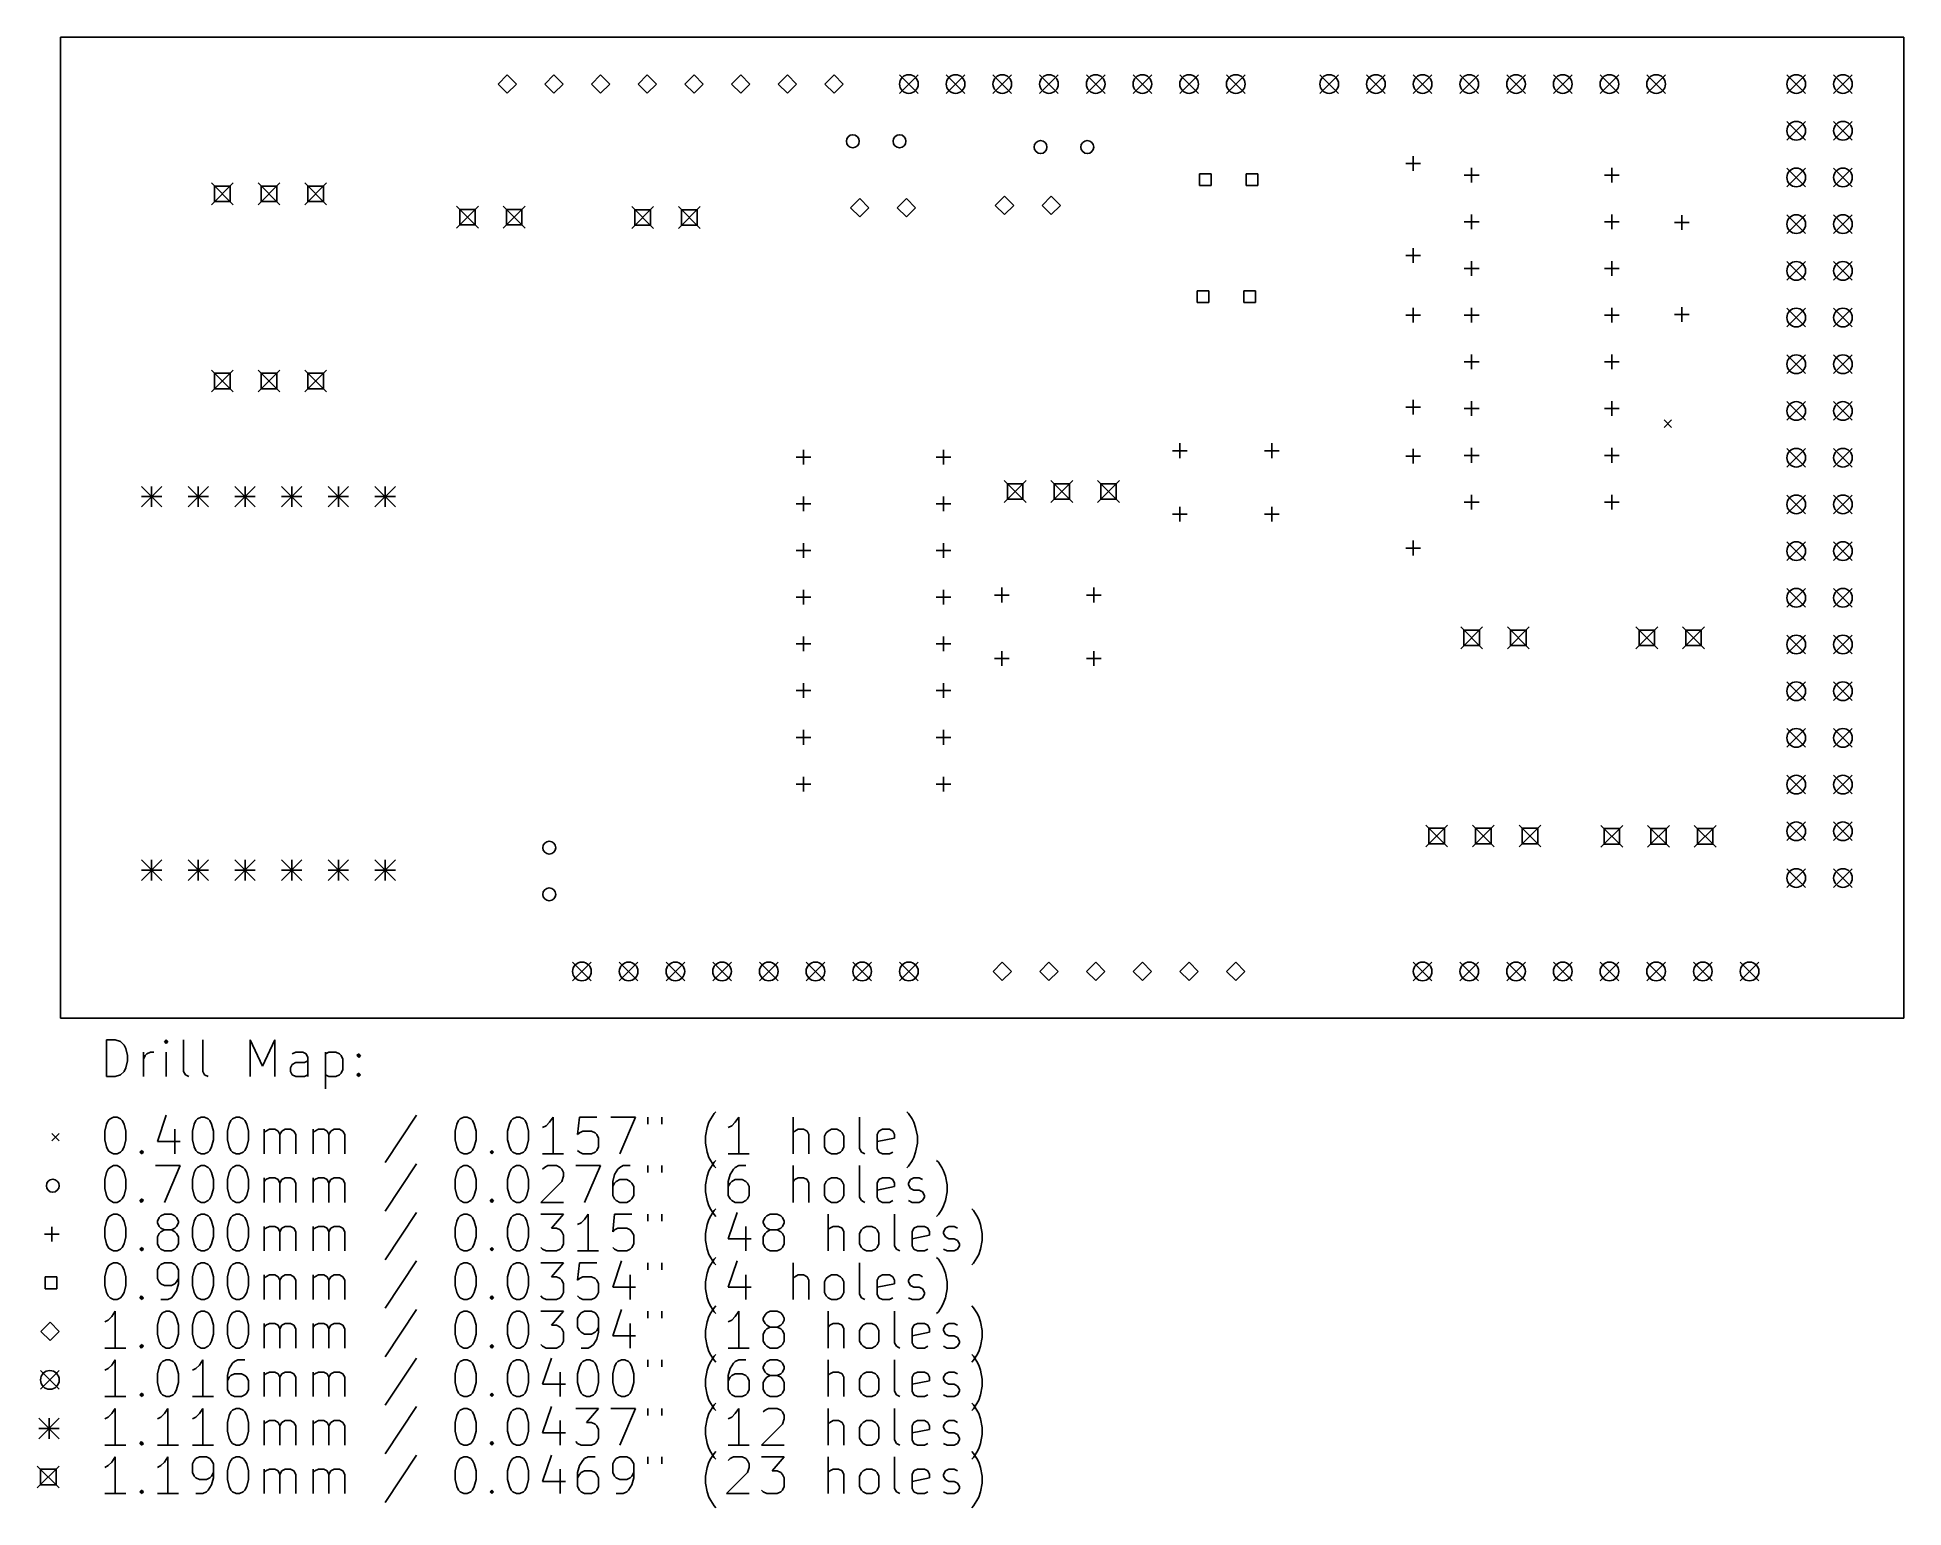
# Model space of a CAD drawing. Extents: x 102 to 203, y -148 to -68.
import ezdxf

# ---------------------------------------------------------------- set-up
doc = ezdxf.new("R2010")
doc.units = 0
doc.layers.add('BLACK', color=7, linetype='CONTINUOUS')

msp = doc.modelspace()

# ---------------------------------------------------------------- linework, layer by layer
at = {"layer": 'BLACK', "linetype": 'CONTINUOUS'}
for p, q in [((102.965, -68.326), (102.965, -121.666)), ((102.965, -68.326), (203.2, -68.326)), ((203.2, -121.666), (203.2, -68.326)), ((127.254, -70.366), (126.754, -70.866)), ((126.754, -70.866), (127.254, -71.366)), ((127.754, -70.866), (127.254, -70.366)), ((127.254, -71.366), (127.754, -70.866)), ((129.794, -70.366), (129.294, -70.866)), ((129.294, -70.866), (129.794, -71.366)), ((130.294, -70.866), (129.794, -70.366)), ((129.794, -71.366), (130.294, -70.866)), ((132.334, -70.366), (131.834, -70.866)), ((131.834, -70.866), (132.334, -71.366)), ((132.834, -70.866), (132.334, -70.366)), ((132.334, -71.366), (132.834, -70.866)), ((134.874, -70.366), (134.374, -70.866)), ((134.374, -70.866), (134.874, -71.366)), ((135.374, -70.866), (134.874, -70.366)), ((134.874, -71.366), (135.374, -70.866)), ((137.414, -70.366), (136.914, -70.866)), ((136.914, -70.866), (137.414, -71.366)), ((137.914, -70.866), (137.414, -70.366)), ((137.414, -71.366), (137.914, -70.866)), ((139.954, -70.366), (139.454, -70.866)), ((139.454, -70.866), (139.954, -71.366)), ((140.454, -70.866), (139.954, -70.366)), ((139.954, -71.366), (140.454, -70.866)), ((142.494, -70.366), (141.994, -70.866)), ((141.994, -70.866), (142.494, -71.366)), ((142.994, -70.866), (142.494, -70.366)), ((142.494, -71.366), (142.994, -70.866)), ((145.034, -70.366), (144.534, -70.866)), ((144.534, -70.866), (145.034, -71.366)), ((145.534, -70.866), (145.034, -70.366)), ((145.034, -71.366), (145.534, -70.866)), ((148.59, -70.358), (149.606, -71.374)), ((149.606, -70.358), (148.59, -71.374)), ((151.13, -70.358), (152.146, -71.374)), ((152.146, -70.358), (151.13, -71.374)), ((153.67, -70.358), (154.686, -71.374)), ((154.686, -70.358), (153.67, -71.374)), ((156.21, -70.358), (157.226, -71.374)), ((157.226, -70.358), (156.21, -71.374)), ((158.75, -70.358), (159.766, -71.374)), ((159.766, -70.358), (158.75, -71.374)), ((161.29, -70.358), (162.306, -71.374)), ((162.306, -70.358), (161.29, -71.374)), ((163.83, -70.358), (164.846, -71.374)), ((164.846, -70.358), (163.83, -71.374)), ((166.37, -70.358), (167.386, -71.374)), ((167.386, -70.358), (166.37, -71.374)), ((171.45, -70.358), (172.466, -71.374)), ((172.466, -70.358), (171.45, -71.374)), ((173.99, -70.358), (175.006, -71.374)), ((175.006, -70.358), (173.99, -71.374)), ((176.53, -70.358), (177.546, -71.374)), ((177.546, -70.358), (176.53, -71.374)), ((179.07, -70.358), (180.086, -71.374)), ((180.086, -70.358), (179.07, -71.374)), ((181.61, -70.358), (182.626, -71.374)), ((182.626, -70.358), (181.61, -71.374)), ((184.15, -70.358), (185.166, -71.374)), ((185.166, -70.358), (184.15, -71.374)), ((186.69, -70.358), (187.706, -71.374)), ((187.706, -70.358), (186.69, -71.374)), ((189.23, -70.358), (190.246, -71.374)), ((190.246, -70.358), (189.23, -71.374)), ((196.85, -70.358), (197.866, -71.374)), ((197.866, -70.358), (196.85, -71.374)), ((199.39, -70.358), (200.406, -71.374)), ((200.406, -70.358), (199.39, -71.374)), ((196.85, -72.898), (197.866, -73.914)), ((197.866, -72.898), (196.85, -73.914)), ((199.39, -72.898), (200.406, -73.914)), ((200.406, -72.898), (199.39, -73.914)), ((176.53, -74.784), (176.53, -75.584)), ((165.545, -75.755), (164.909, -75.755)), ((164.909, -75.755), (164.909, -76.391)), ((165.545, -76.391), (165.545, -75.755)), ((168.085, -75.755), (167.449, -75.755)), ((167.449, -75.755), (167.449, -76.391)), ((168.085, -76.391), (168.085, -75.755)), ((176.13, -75.184), (176.93, -75.184)), ((179.305, -75.819), (180.105, -75.819)), ((179.705, -75.419), (179.705, -76.219)), ((186.925, -75.819), (187.725, -75.819)), ((187.325, -75.419), (187.325, -76.219)), ((196.85, -75.438), (197.866, -76.454)), ((197.866, -75.438), (196.85, -76.454)), ((199.39, -75.438), (200.406, -76.454)), ((200.406, -75.438), (199.39, -76.454)), ((111.165, -76.24), (112.355, -77.43)), ((112.355, -76.24), (111.165, -77.43)), ((112.181, -76.414), (111.339, -76.414)), ((111.339, -76.414), (111.339, -77.256)), ((112.181, -77.256), (112.181, -76.414)), ((113.705, -76.24), (114.895, -77.43)), ((114.895, -76.24), (113.705, -77.43)), ((114.721, -76.414), (113.879, -76.414)), ((113.879, -76.414), (113.879, -77.256)), ((114.721, -77.256), (114.721, -76.414)), ((116.245, -76.24), (117.435, -77.43)), ((117.435, -76.24), (116.245, -77.43)), ((117.261, -76.414), (116.419, -76.414)), ((116.419, -76.414), (116.419, -77.256)), ((117.261, -77.256), (117.261, -76.414)), ((146.426, -77.097), (145.926, -77.597)), ((146.926, -77.597), (146.426, -77.097)), ((148.966, -77.097), (148.466, -77.597)), ((149.466, -77.597), (148.966, -77.097)), ((154.3, -76.97), (153.8, -77.47)), ((154.8, -77.47), (154.3, -76.97)), ((156.84, -76.97), (156.34, -77.47)), ((157.34, -77.47), (156.84, -76.97)), ((164.909, -76.391), (165.545, -76.391)), ((167.449, -76.391), (168.085, -76.391)), ((111.339, -77.256), (112.181, -77.256)), ((113.879, -77.256), (114.721, -77.256)), ((116.419, -77.256), (117.261, -77.256)), ((124.5, -77.51), (125.69, -78.7)), ((125.69, -77.51), (124.5, -78.7)), ((125.516, -77.684), (124.674, -77.684)), ((124.674, -77.684), (124.674, -78.526)), ((125.516, -78.526), (125.516, -77.684)), ((127.04, -77.51), (128.23, -78.7)), ((128.23, -77.51), (127.04, -78.7)), ((128.056, -77.684), (127.214, -77.684)), ((127.214, -77.684), (127.214, -78.526)), ((128.056, -78.526), (128.056, -77.684)), ((134.025, -77.53), (135.215, -78.72)), ((135.215, -77.53), (134.025, -78.72)), ((135.041, -77.704), (134.199, -77.704)), ((134.199, -77.704), (134.199, -78.546)), ((135.041, -78.546), (135.041, -77.704)), ((136.565, -77.53), (137.755, -78.72)), ((137.755, -77.53), (136.565, -78.72)), ((137.581, -77.704), (136.739, -77.704)), ((136.739, -77.704), (136.739, -78.546)), ((137.581, -78.546), (137.581, -77.704)), ((145.926, -77.597), (146.426, -78.097)), ((146.426, -78.097), (146.926, -77.597)), ((148.466, -77.597), (148.966, -78.097)), ((148.966, -78.097), (149.466, -77.597)), ((153.8, -77.47), (154.3, -77.97)), ((154.3, -77.97), (154.8, -77.47)), ((156.34, -77.47), (156.84, -77.97)), ((156.84, -77.97), (157.34, -77.47)), ((179.705, -77.959), (179.705, -78.759)), ((187.325, -77.959), (187.325, -78.759)), ((191.135, -77.999), (191.135, -78.799)), ((196.85, -77.978), (197.866, -78.994)), ((197.866, -77.978), (196.85, -78.994)), ((199.39, -77.978), (200.406, -78.994)), ((200.406, -77.978), (199.39, -78.994)), ((124.674, -78.526), (125.516, -78.526)), ((127.214, -78.526), (128.056, -78.526)), ((134.199, -78.546), (135.041, -78.546)), ((136.739, -78.546), (137.581, -78.546)), ((179.305, -78.359), (180.105, -78.359)), ((186.925, -78.359), (187.725, -78.359)), ((190.735, -78.399), (191.535, -78.399)), ((176.13, -80.184), (176.93, -80.184)), ((176.53, -79.784), (176.53, -80.584)), ((179.305, -80.899), (180.105, -80.899)), ((179.705, -80.499), (179.705, -81.299)), ((186.925, -80.899), (187.725, -80.899)), ((187.325, -80.499), (187.325, -81.299)), ((196.85, -80.518), (197.866, -81.534)), ((197.866, -80.518), (196.85, -81.534)), ((199.39, -80.518), (200.406, -81.534)), ((200.406, -80.518), (199.39, -81.534)), ((165.418, -82.105), (164.782, -82.105)), ((164.782, -82.105), (164.782, -82.741)), ((165.418, -82.741), (165.418, -82.105)), ((167.958, -82.105), (167.322, -82.105)), ((167.322, -82.105), (167.322, -82.741)), ((167.958, -82.741), (167.958, -82.105)), ((164.782, -82.741), (165.418, -82.741)), ((167.322, -82.741), (167.958, -82.741)), ((176.53, -83.039), (176.53, -83.839)), ((179.705, -83.039), (179.705, -83.839)), ((187.325, -83.039), (187.325, -83.839)), ((191.135, -82.999), (191.135, -83.799)), ((196.85, -83.058), (197.866, -84.074)), ((197.866, -83.058), (196.85, -84.074)), ((199.39, -83.058), (200.406, -84.074)), ((200.406, -83.058), (199.39, -84.074)), ((176.13, -83.439), (176.93, -83.439)), ((179.305, -83.439), (180.105, -83.439)), ((186.925, -83.439), (187.725, -83.439)), ((190.735, -83.399), (191.535, -83.399)), ((179.305, -85.979), (180.105, -85.979)), ((179.705, -85.579), (179.705, -86.379)), ((186.925, -85.979), (187.725, -85.979)), ((187.325, -85.579), (187.325, -86.379)), ((196.85, -85.598), (197.866, -86.614)), ((197.866, -85.598), (196.85, -86.614)), ((199.39, -85.598), (200.406, -86.614)), ((200.406, -85.598), (199.39, -86.614)), ((111.165, -86.42), (112.355, -87.61)), ((112.355, -86.42), (111.165, -87.61)), ((112.181, -86.594), (111.339, -86.594)), ((111.339, -86.594), (111.339, -87.436)), ((112.181, -87.436), (112.181, -86.594)), ((113.705, -86.42), (114.895, -87.61)), ((114.895, -86.42), (113.705, -87.61)), ((114.721, -86.594), (113.879, -86.594)), ((113.879, -86.594), (113.879, -87.436)), ((114.721, -87.436), (114.721, -86.594)), ((116.245, -86.42), (117.435, -87.61)), ((117.435, -86.42), (116.245, -87.61)), ((117.261, -86.594), (116.419, -86.594)), ((116.419, -86.594), (116.419, -87.436)), ((117.261, -87.436), (117.261, -86.594)), ((111.339, -87.436), (112.181, -87.436)), ((113.879, -87.436), (114.721, -87.436)), ((116.419, -87.436), (117.261, -87.436)), ((176.53, -88.039), (176.53, -88.839)), ((179.705, -88.119), (179.705, -88.919)), ((187.325, -88.119), (187.325, -88.919)), ((196.85, -88.138), (197.866, -89.154)), ((197.866, -88.138), (196.85, -89.154)), ((199.39, -88.138), (200.406, -89.154)), ((200.406, -88.138), (199.39, -89.154)), ((176.13, -88.439), (176.93, -88.439)), ((179.305, -88.519), (180.105, -88.519)), ((186.925, -88.519), (187.725, -88.519)), ((190.175, -89.136), (190.575, -89.536)), ((190.575, -89.136), (190.175, -89.536)), ((142.96, -91.155), (143.76, -91.155)), ((143.36, -90.755), (143.36, -91.555)), ((150.58, -91.155), (151.38, -91.155)), ((150.98, -90.755), (150.98, -91.555)), ((163.43, -90.805), (164.23, -90.805)), ((163.83, -90.405), (163.83, -91.205)), ((168.43, -90.805), (169.23, -90.805)), ((168.83, -90.405), (168.83, -91.205)), ((176.13, -91.099), (176.93, -91.099)), ((176.53, -90.699), (176.53, -91.499)), ((179.305, -91.059), (180.105, -91.059)), ((179.705, -90.659), (179.705, -91.459)), ((186.925, -91.059), (187.725, -91.059)), ((187.325, -90.659), (187.325, -91.459)), ((196.85, -90.678), (197.866, -91.694)), ((197.866, -90.678), (196.85, -91.694)), ((199.39, -90.678), (200.406, -91.694)), ((200.406, -90.678), (199.39, -91.694)), ((107.36, -92.745), (108.47, -93.855)), ((108.47, -92.745), (107.36, -93.855)), ((107.36, -93.3), (108.47, -93.3)), ((107.915, -92.745), (107.915, -93.855)), ((109.9, -92.745), (111.01, -93.855)), ((111.01, -92.745), (109.9, -93.855)), ((109.9, -93.3), (111.01, -93.3)), ((110.455, -92.745), (110.455, -93.855)), ((112.44, -92.745), (113.55, -93.855)), ((113.55, -92.745), (112.44, -93.855)), ((112.44, -93.3), (113.55, -93.3)), ((112.995, -92.745), (112.995, -93.855)), ((114.98, -92.745), (116.09, -93.855)), ((116.09, -92.745), (114.98, -93.855)), ((114.98, -93.3), (116.09, -93.3)), ((115.535, -92.745), (115.535, -93.855)), ((117.52, -92.745), (118.63, -93.855)), ((118.63, -92.745), (117.52, -93.855)), ((117.52, -93.3), (118.63, -93.3)), ((118.075, -92.745), (118.075, -93.855)), ((120.06, -92.745), (121.17, -93.855)), ((121.17, -92.745), (120.06, -93.855)), ((120.06, -93.3), (121.17, -93.3)), ((120.615, -92.745), (120.615, -93.855)), ((143.36, -93.295), (143.36, -94.095)), ((150.98, -93.295), (150.98, -94.095)), ((154.285, -92.43), (155.475, -93.62)), ((155.475, -92.43), (154.285, -93.62)), ((155.301, -92.604), (154.459, -92.604)), ((154.459, -92.604), (154.459, -93.446)), ((155.301, -93.446), (155.301, -92.604)), ((156.825, -92.43), (158.015, -93.62)), ((158.015, -92.43), (156.825, -93.62)), ((157.841, -92.604), (156.999, -92.604)), ((156.999, -92.604), (156.999, -93.446)), ((157.841, -93.446), (157.841, -92.604)), ((159.365, -92.43), (160.555, -93.62)), ((160.555, -92.43), (159.365, -93.62)), ((160.381, -92.604), (159.539, -92.604)), ((159.539, -92.604), (159.539, -93.446)), ((160.381, -93.446), (160.381, -92.604)), ((179.705, -93.199), (179.705, -93.999)), ((187.325, -93.199), (187.325, -93.999)), ((196.85, -93.218), (197.866, -94.234)), ((197.866, -93.218), (196.85, -94.234)), ((199.39, -93.218), (200.406, -94.234)), ((200.406, -93.218), (199.39, -94.234)), ((142.96, -93.695), (143.76, -93.695)), ((150.58, -93.695), (151.38, -93.695)), ((154.459, -93.446), (155.301, -93.446)), ((156.999, -93.446), (157.841, -93.446)), ((159.539, -93.446), (160.381, -93.446)), ((163.43, -94.255), (164.23, -94.255)), ((163.83, -93.855), (163.83, -94.655)), ((168.43, -94.255), (169.23, -94.255)), ((168.83, -93.855), (168.83, -94.655)), ((179.305, -93.599), (180.105, -93.599)), ((186.925, -93.599), (187.725, -93.599)), ((142.96, -96.235), (143.76, -96.235)), ((143.36, -95.835), (143.36, -96.635)), ((150.58, -96.235), (151.38, -96.235)), ((150.98, -95.835), (150.98, -96.635)), ((176.13, -96.099), (176.93, -96.099)), ((176.53, -95.699), (176.53, -96.499)), ((196.85, -95.758), (197.866, -96.774)), ((197.866, -95.758), (196.85, -96.774)), ((199.39, -95.758), (200.406, -96.774)), ((200.406, -95.758), (199.39, -96.774)), ((143.36, -98.375), (143.36, -99.175)), ((150.98, -98.375), (150.98, -99.175)), ((154.16, -98.255), (154.16, -99.055)), ((159.16, -98.255), (159.16, -99.055)), ((196.85, -98.298), (197.866, -99.314)), ((197.866, -98.298), (196.85, -99.314)), ((199.39, -98.298), (200.406, -99.314)), ((200.406, -98.298), (199.39, -99.314)), ((142.96, -98.775), (143.76, -98.775)), ((150.58, -98.775), (151.38, -98.775)), ((153.76, -98.655), (154.56, -98.655)), ((158.76, -98.655), (159.56, -98.655)), ((179.11, -100.39), (180.3, -101.58)), ((180.3, -100.39), (179.11, -101.58)), ((181.65, -100.39), (182.84, -101.58)), ((182.84, -100.39), (181.65, -101.58)), ((188.635, -100.39), (189.825, -101.58)), ((189.825, -100.39), (188.635, -101.58)), ((191.175, -100.39), (192.365, -101.58)), ((192.365, -100.39), (191.175, -101.58)), ((142.96, -101.315), (143.76, -101.315)), ((143.36, -100.915), (143.36, -101.715)), ((150.58, -101.315), (151.38, -101.315)), ((150.98, -100.915), (150.98, -101.715)), ((180.126, -100.564), (179.284, -100.564)), ((179.284, -100.564), (179.284, -101.406)), ((179.284, -101.406), (180.126, -101.406)), ((180.126, -101.406), (180.126, -100.564)), ((182.666, -100.564), (181.824, -100.564)), ((181.824, -100.564), (181.824, -101.406)), ((181.824, -101.406), (182.666, -101.406)), ((182.666, -101.406), (182.666, -100.564)), ((189.651, -100.564), (188.809, -100.564)), ((188.809, -100.564), (188.809, -101.406)), ((188.809, -101.406), (189.651, -101.406)), ((189.651, -101.406), (189.651, -100.564)), ((192.191, -100.564), (191.349, -100.564)), ((191.349, -100.564), (191.349, -101.406)), ((191.349, -101.406), (192.191, -101.406)), ((192.191, -101.406), (192.191, -100.564)), ((196.85, -100.838), (197.866, -101.854)), ((197.866, -100.838), (196.85, -101.854)), ((199.39, -100.838), (200.406, -101.854)), ((200.406, -100.838), (199.39, -101.854)), ((153.76, -102.105), (154.56, -102.105)), ((154.16, -101.705), (154.16, -102.505)), ((158.76, -102.105), (159.56, -102.105)), ((159.16, -101.705), (159.16, -102.505)), ((143.36, -103.455), (143.36, -104.255)), ((150.98, -103.455), (150.98, -104.255)), ((196.85, -103.378), (197.866, -104.394)), ((197.866, -103.378), (196.85, -104.394)), ((199.39, -103.378), (200.406, -104.394)), ((200.406, -103.378), (199.39, -104.394)), ((142.96, -103.855), (143.76, -103.855)), ((150.58, -103.855), (151.38, -103.855)), ((142.96, -106.395), (143.76, -106.395)), ((143.36, -105.995), (143.36, -106.795)), ((150.58, -106.395), (151.38, -106.395)), ((150.98, -105.995), (150.98, -106.795)), ((196.85, -105.918), (197.866, -106.934)), ((197.866, -105.918), (196.85, -106.934)), ((199.39, -105.918), (200.406, -106.934)), ((200.406, -105.918), (199.39, -106.934)), ((143.36, -108.535), (143.36, -109.335)), ((150.98, -108.535), (150.98, -109.335)), ((196.85, -108.458), (197.866, -109.474)), ((197.866, -108.458), (196.85, -109.474)), ((199.39, -108.458), (200.406, -109.474)), ((200.406, -108.458), (199.39, -109.474)), ((142.96, -108.935), (143.76, -108.935)), ((150.58, -108.935), (151.38, -108.935)), ((177.205, -111.165), (178.395, -112.355)), ((178.395, -111.165), (177.205, -112.355)), ((178.221, -111.339), (177.379, -111.339)), ((177.379, -111.339), (177.379, -112.181)), ((178.221, -112.181), (178.221, -111.339)), ((179.745, -111.165), (180.935, -112.355)), ((180.935, -111.165), (179.745, -112.355)), ((180.761, -111.339), (179.919, -111.339)), ((179.919, -111.339), (179.919, -112.181)), ((180.761, -112.181), (180.761, -111.339)), ((182.285, -111.165), (183.475, -112.355)), ((183.475, -111.165), (182.285, -112.355)), ((183.301, -111.339), (182.459, -111.339)), ((182.459, -111.339), (182.459, -112.181)), ((183.301, -112.181), (183.301, -111.339)), ((186.73, -111.185), (187.92, -112.375)), ((187.92, -111.185), (186.73, -112.375)), ((187.746, -111.359), (186.904, -111.359)), ((186.904, -111.359), (186.904, -112.201)), ((187.746, -112.201), (187.746, -111.359)), ((189.27, -111.185), (190.46, -112.375)), ((190.46, -111.185), (189.27, -112.375)), ((190.286, -111.359), (189.444, -111.359)), ((189.444, -111.359), (189.444, -112.201)), ((190.286, -112.201), (190.286, -111.359)), ((191.81, -111.185), (193, -112.375)), ((193, -111.185), (191.81, -112.375)), ((192.826, -111.359), (191.984, -111.359)), ((191.984, -111.359), (191.984, -112.201)), ((192.826, -112.201), (192.826, -111.359)), ((196.85, -110.998), (197.866, -112.014)), ((197.866, -110.998), (196.85, -112.014)), ((199.39, -110.998), (200.406, -112.014)), ((200.406, -110.998), (199.39, -112.014)), ((177.379, -112.181), (178.221, -112.181)), ((179.919, -112.181), (180.761, -112.181)), ((182.459, -112.181), (183.301, -112.181)), ((186.904, -112.201), (187.746, -112.201)), ((189.444, -112.201), (190.286, -112.201)), ((191.984, -112.201), (192.826, -112.201)), ((107.36, -113.065), (108.47, -114.175)), ((108.47, -113.065), (107.36, -114.175)), ((107.36, -113.62), (108.47, -113.62)), ((107.915, -113.065), (107.915, -114.175)), ((109.9, -113.065), (111.01, -114.175)), ((111.01, -113.065), (109.9, -114.175)), ((109.9, -113.62), (111.01, -113.62)), ((110.455, -113.065), (110.455, -114.175)), ((112.44, -113.065), (113.55, -114.175)), ((113.55, -113.065), (112.44, -114.175)), ((112.44, -113.62), (113.55, -113.62)), ((112.995, -113.065), (112.995, -114.175)), ((114.98, -113.065), (116.09, -114.175)), ((116.09, -113.065), (114.98, -114.175)), ((114.98, -113.62), (116.09, -113.62)), ((115.535, -113.065), (115.535, -114.175)), ((117.52, -113.065), (118.63, -114.175)), ((118.63, -113.065), (117.52, -114.175)), ((117.52, -113.62), (118.63, -113.62)), ((118.075, -113.065), (118.075, -114.175)), ((120.06, -113.065), (121.17, -114.175)), ((121.17, -113.065), (120.06, -114.175)), ((120.06, -113.62), (121.17, -113.62)), ((120.615, -113.065), (120.615, -114.175)), ((196.85, -113.538), (197.866, -114.554)), ((197.866, -113.538), (196.85, -114.554)), ((199.39, -113.538), (200.406, -114.554)), ((200.406, -113.538), (199.39, -114.554)), ((130.81, -118.618), (131.826, -119.634)), ((131.826, -118.618), (130.81, -119.634)), ((133.35, -118.618), (134.366, -119.634)), ((134.366, -118.618), (133.35, -119.634)), ((135.89, -118.618), (136.906, -119.634)), ((136.906, -118.618), (135.89, -119.634)), ((138.43, -118.618), (139.446, -119.634)), ((139.446, -118.618), (138.43, -119.634)), ((140.97, -118.618), (141.986, -119.634)), ((141.986, -118.618), (140.97, -119.634)), ((143.51, -118.618), (144.526, -119.634)), ((144.526, -118.618), (143.51, -119.634)), ((146.05, -118.618), (147.066, -119.634)), ((147.066, -118.618), (146.05, -119.634)), ((148.59, -118.618), (149.606, -119.634)), ((149.606, -118.618), (148.59, -119.634)), ((154.178, -118.626), (153.678, -119.126)), ((154.678, -119.126), (154.178, -118.626)), ((156.718, -118.626), (156.218, -119.126)), ((157.218, -119.126), (156.718, -118.626)), ((159.258, -118.626), (158.758, -119.126)), ((159.758, -119.126), (159.258, -118.626)), ((161.798, -118.626), (161.298, -119.126)), ((162.298, -119.126), (161.798, -118.626)), ((164.338, -118.626), (163.838, -119.126)), ((164.838, -119.126), (164.338, -118.626)), ((166.878, -118.626), (166.378, -119.126)), ((167.378, -119.126), (166.878, -118.626)), ((176.53, -118.618), (177.546, -119.634)), ((177.546, -118.618), (176.53, -119.634)), ((179.07, -118.618), (180.086, -119.634)), ((180.086, -118.618), (179.07, -119.634)), ((181.61, -118.618), (182.626, -119.634)), ((182.626, -118.618), (181.61, -119.634)), ((184.15, -118.618), (185.166, -119.634)), ((185.166, -118.618), (184.15, -119.634)), ((186.69, -118.618), (187.706, -119.634)), ((187.706, -118.618), (186.69, -119.634)), ((189.23, -118.618), (190.246, -119.634)), ((190.246, -118.618), (189.23, -119.634)), ((191.77, -118.618), (192.786, -119.634)), ((192.786, -118.618), (191.77, -119.634)), ((194.31, -118.618), (195.326, -119.634)), ((195.326, -118.618), (194.31, -119.634)), ((153.678, -119.126), (154.178, -119.626)), ((154.178, -119.626), (154.678, -119.126)), ((156.218, -119.126), (156.718, -119.626)), ((156.718, -119.626), (157.218, -119.126)), ((158.758, -119.126), (159.258, -119.626)), ((159.258, -119.626), (159.758, -119.126)), ((161.298, -119.126), (161.798, -119.626)), ((161.798, -119.626), (162.298, -119.126)), ((163.838, -119.126), (164.338, -119.626)), ((164.338, -119.626), (164.838, -119.126)), ((166.378, -119.126), (166.878, -119.626)), ((166.878, -119.626), (167.378, -119.126)), ((102.965, -121.666), (203.2, -121.666)), ((105.466, -124.846), (105.466, -122.846)), ((105.466, -122.846), (105.942, -122.846)), ((105.942, -122.846), (106.228, -122.941)), ((106.228, -122.941), (106.419, -123.131)), ((106.419, -123.131), (106.514, -123.322)), ((106.514, -123.322), (106.609, -123.703)), ((106.609, -123.703), (106.609, -123.989)), ((107.466, -124.846), (107.466, -123.512)), ((107.466, -123.893), (107.561, -123.703)), ((107.561, -123.703), (107.657, -123.608)), ((107.657, -123.608), (107.847, -123.512)), ((107.847, -123.512), (108.038, -123.512)), ((108.704, -122.846), (108.609, -122.941)), ((108.609, -122.941), (108.704, -123.036)), ((108.8, -122.941), (108.704, -122.846)), ((108.704, -122.846), (108.704, -123.036)), ((108.704, -123.036), (108.8, -122.941)), ((108.704, -124.846), (108.704, -123.512)), ((109.657, -124.56), (109.657, -122.846)), ((110.704, -124.56), (110.704, -122.846)), ((113.276, -124.846), (113.276, -122.846)), ((113.276, -122.846), (113.942, -124.274)), ((113.942, -124.274), (114.609, -122.846)), ((114.609, -122.846), (114.609, -124.846)), ((115.752, -123.512), (115.561, -123.608)), ((116.133, -123.512), (115.752, -123.512)), ((116.323, -123.608), (116.133, -123.512)), ((116.419, -123.798), (116.323, -123.608)), ((116.419, -124.846), (116.419, -123.798)), ((117.371, -123.512), (117.371, -125.512)), ((117.371, -123.608), (117.561, -123.512)), ((117.561, -123.512), (117.942, -123.512)), ((117.942, -123.512), (118.133, -123.608)), ((118.133, -123.608), (118.228, -123.703)), ((118.228, -123.703), (118.323, -123.893)), ((119.085, -123.703), (119.18, -123.608)), ((119.18, -123.798), (119.085, -123.703)), ((119.18, -123.608), (119.276, -123.703)), ((119.18, -123.608), (119.18, -123.798)), ((119.276, -123.703), (119.18, -123.798)), ((106.228, -124.751), (105.942, -124.846)), ((106.419, -124.56), (106.228, -124.751)), ((106.514, -124.37), (106.419, -124.56)), ((106.609, -123.989), (106.514, -124.37)), ((109.752, -124.751), (109.657, -124.56)), ((109.942, -124.846), (109.752, -124.751)), ((110.8, -124.751), (110.704, -124.56)), ((110.99, -124.846), (110.8, -124.751)), ((115.466, -124.37), (115.561, -124.179)), ((115.466, -124.56), (115.466, -124.37)), ((115.561, -124.751), (115.466, -124.56)), ((115.561, -124.179), (115.752, -124.084)), ((115.752, -124.846), (115.561, -124.751)), ((115.752, -124.084), (116.228, -124.084)), ((116.228, -124.084), (116.419, -123.989)), ((116.419, -124.751), (116.228, -124.846)), ((117.561, -124.846), (117.371, -124.751)), ((118.133, -124.751), (117.942, -124.846)), ((118.228, -124.655), (118.133, -124.751)), ((118.323, -124.465), (118.228, -124.655)), ((118.323, -123.893), (118.323, -124.465)), ((119.085, -124.751), (119.18, -124.655)), ((119.18, -124.846), (119.085, -124.751)), ((119.18, -124.655), (119.276, -124.751)), ((119.18, -124.655), (119.18, -124.846)), ((119.276, -124.751), (119.18, -124.846)), ((105.942, -124.846), (105.466, -124.846)), ((116.228, -124.846), (115.752, -124.846)), ((117.942, -124.846), (117.561, -124.846)), ((138.323, -127.141), (138.514, -126.855)), ((138.514, -126.855), (138.609, -126.76)), ((149.085, -126.855), (148.99, -126.76)), ((149.276, -127.141), (149.085, -126.855)), ((105.371, -127.808), (105.466, -127.427)), ((105.371, -128.284), (105.371, -127.808)), ((105.466, -127.427), (105.561, -127.236)), ((105.561, -127.236), (105.657, -127.141)), ((105.657, -127.141), (105.847, -127.046)), ((105.847, -127.046), (106.038, -127.046)), ((106.038, -127.046), (106.228, -127.141)), ((106.228, -127.141), (106.323, -127.236)), ((106.323, -127.236), (106.419, -127.427)), ((106.419, -127.427), (106.514, -127.808)), ((106.514, -127.808), (106.514, -128.284)), ((108.704, -126.951), (108.228, -128.379)), ((109.18, -127.712), (109.18, -129.046)), ((110.133, -127.808), (110.228, -127.427)), ((110.133, -128.284), (110.133, -127.808)), ((110.228, -127.427), (110.323, -127.236)), ((110.323, -127.236), (110.419, -127.141)), ((110.419, -127.141), (110.609, -127.046)), ((110.609, -127.046), (110.8, -127.046)), ((110.8, -127.046), (110.99, -127.141)), ((110.99, -127.141), (111.085, -127.236)), ((111.085, -127.236), (111.18, -127.427)), ((111.18, -127.427), (111.276, -127.808)), ((111.276, -127.808), (111.276, -128.284)), ((112.038, -127.808), (112.133, -127.427)), ((112.038, -128.284), (112.038, -127.808)), ((112.133, -127.427), (112.228, -127.236)), ((112.228, -127.236), (112.323, -127.141)), ((112.323, -127.141), (112.514, -127.046)), ((112.514, -127.046), (112.704, -127.046)), ((112.704, -127.046), (112.895, -127.141)), ((112.895, -127.141), (112.99, -127.236)), ((112.99, -127.236), (113.085, -127.427)), ((113.085, -127.427), (113.18, -127.808)), ((113.18, -127.808), (113.18, -128.284)), ((114.038, -129.046), (114.038, -127.712)), ((114.038, -127.903), (114.133, -127.808)), ((114.133, -127.808), (114.323, -127.712)), ((114.323, -127.712), (114.609, -127.712)), ((114.609, -127.712), (114.8, -127.808)), ((114.8, -127.808), (114.895, -127.998)), ((114.895, -127.998), (114.99, -127.808)), ((114.99, -127.808), (115.18, -127.712)), ((115.18, -127.712), (115.466, -127.712)), ((115.466, -127.712), (115.657, -127.808)), ((115.657, -127.808), (115.752, -127.998)), ((116.704, -129.046), (116.704, -127.712)), ((116.704, -127.903), (116.8, -127.808)), ((116.8, -127.808), (116.99, -127.712)), ((116.99, -127.712), (117.276, -127.712)), ((117.276, -127.712), (117.466, -127.808)), ((117.466, -127.808), (117.561, -127.998)), ((117.561, -127.998), (117.657, -127.808)), ((117.657, -127.808), (117.847, -127.712)), ((117.847, -127.712), (118.133, -127.712)), ((118.133, -127.712), (118.323, -127.808)), ((118.323, -127.808), (118.419, -127.998)), ((122.323, -126.951), (120.609, -129.522)), ((124.419, -127.808), (124.514, -127.427)), ((124.419, -128.284), (124.419, -127.808)), ((124.514, -127.427), (124.609, -127.236)), ((124.609, -127.236), (124.704, -127.141)), ((124.704, -127.141), (124.895, -127.046)), ((124.895, -127.046), (125.085, -127.046)), ((125.085, -127.046), (125.276, -127.141)), ((125.276, -127.141), (125.371, -127.236)), ((125.371, -127.236), (125.466, -127.427)), ((125.466, -127.427), (125.561, -127.808)), ((125.561, -127.808), (125.561, -128.284)), ((127.276, -127.808), (127.371, -127.427)), ((127.276, -128.284), (127.276, -127.808)), ((127.371, -127.427), (127.466, -127.236)), ((127.466, -127.236), (127.561, -127.141)), ((127.561, -127.141), (127.752, -127.046)), ((127.752, -127.046), (127.942, -127.046)), ((127.942, -127.046), (128.133, -127.141)), ((128.133, -127.141), (128.228, -127.236)), ((128.228, -127.236), (128.323, -127.427)), ((128.323, -127.427), (128.419, -127.808)), ((128.419, -127.808), (128.419, -128.284)), ((129.371, -127.522), (129.18, -127.617)), ((129.561, -127.331), (129.371, -127.522)), ((129.752, -127.046), (129.561, -127.331)), ((129.752, -129.046), (129.752, -127.046)), ((131.18, -127.046), (131.085, -127.998)), ((132.133, -127.046), (131.18, -127.046)), ((131.18, -127.903), (131.371, -127.808)), ((131.371, -127.808), (131.847, -127.808)), ((131.847, -127.808), (132.038, -127.903)), ((132.895, -127.046), (134.228, -127.046)), ((134.228, -127.046), (133.371, -129.046)), ((134.895, -127.046), (134.895, -127.427)), ((135.657, -127.046), (135.657, -127.427)), ((138.038, -128.093), (138.133, -127.617)), ((138.133, -127.617), (138.228, -127.331)), ((138.228, -127.331), (138.323, -127.141)), ((139.466, -127.522), (139.276, -127.617)), ((139.657, -127.331), (139.466, -127.522)), ((139.847, -127.046), (139.657, -127.331)), ((139.847, -129.046), (139.847, -127.046)), ((142.8, -129.046), (142.8, -127.046)), ((142.895, -127.808), (142.8, -127.903)), ((143.085, -127.712), (142.895, -127.808)), ((143.371, -127.712), (143.085, -127.712)), ((143.561, -127.808), (143.371, -127.712)), ((143.657, -127.998), (143.561, -127.808)), ((144.609, -127.903), (144.704, -127.808)), ((144.704, -127.808), (144.895, -127.712)), ((144.895, -127.712), (145.18, -127.712)), ((145.18, -127.712), (145.371, -127.808)), ((145.371, -127.808), (145.466, -127.903)), ((146.419, -128.76), (146.419, -127.046)), ((147.371, -127.998), (147.466, -127.808)), ((147.466, -127.808), (147.657, -127.712)), ((147.657, -127.712), (148.038, -127.712)), ((148.038, -127.712), (148.228, -127.808)), ((148.228, -127.808), (148.323, -127.998)), ((149.371, -127.331), (149.276, -127.141)), ((149.466, -127.617), (149.371, -127.331)), ((149.561, -128.093), (149.466, -127.617)), ((102.49, -127.941), (102.89, -128.341)), ((102.89, -127.941), (102.49, -128.341)), ((105.466, -128.665), (105.371, -128.284)), ((105.561, -128.855), (105.466, -128.665)), ((105.657, -128.951), (105.561, -128.855)), ((106.323, -128.855), (106.228, -128.951)), ((106.419, -128.665), (106.323, -128.855)), ((106.514, -128.284), (106.419, -128.665)), ((107.276, -128.951), (107.371, -128.855)), ((107.371, -128.855), (107.466, -128.951)), ((107.371, -128.855), (107.371, -129.046)), ((108.228, -128.379), (109.466, -128.379)), ((110.228, -128.665), (110.133, -128.284)), ((110.323, -128.855), (110.228, -128.665)), ((110.419, -128.951), (110.323, -128.855)), ((111.085, -128.855), (110.99, -128.951)), ((111.18, -128.665), (111.085, -128.855)), ((111.276, -128.284), (111.18, -128.665)), ((112.133, -128.665), (112.038, -128.284)), ((112.228, -128.855), (112.133, -128.665)), ((112.323, -128.951), (112.228, -128.855)), ((112.99, -128.855), (112.895, -128.951)), ((113.085, -128.665), (112.99, -128.855)), ((113.18, -128.284), (113.085, -128.665)), ((114.895, -127.998), (114.895, -129.046)), ((115.752, -127.998), (115.752, -129.046)), ((117.561, -127.998), (117.561, -129.046)), ((118.419, -127.998), (118.419, -129.046)), ((124.514, -128.665), (124.419, -128.284)), ((124.609, -128.855), (124.514, -128.665)), ((124.704, -128.951), (124.609, -128.855)), ((125.371, -128.855), (125.276, -128.951)), ((125.466, -128.665), (125.371, -128.855)), ((125.561, -128.284), (125.466, -128.665)), ((126.323, -128.951), (126.419, -128.855)), ((126.419, -128.855), (126.514, -128.951)), ((126.419, -128.855), (126.419, -129.046)), ((127.371, -128.665), (127.276, -128.284)), ((127.466, -128.855), (127.371, -128.665)), ((127.561, -128.951), (127.466, -128.855)), ((128.228, -128.855), (128.133, -128.951)), ((128.323, -128.665), (128.228, -128.855)), ((128.419, -128.284), (128.323, -128.665)), ((131.085, -127.998), (131.18, -127.903)), ((131.18, -128.951), (131.085, -128.855)), ((132.038, -127.903), (132.133, -127.998)), ((132.133, -128.855), (132.038, -128.951)), ((132.133, -127.998), (132.228, -128.189)), ((132.228, -128.665), (132.133, -128.855)), ((132.228, -128.189), (132.228, -128.665)), ((138.038, -128.474), (138.038, -128.093)), ((138.133, -128.951), (138.038, -128.474)), ((143.657, -129.046), (143.657, -127.998)), ((144.514, -128.093), (144.609, -127.903)), ((144.514, -128.665), (144.514, -128.093)), ((144.609, -128.855), (144.514, -128.665)), ((144.704, -128.951), (144.609, -128.855)), ((145.466, -128.855), (145.371, -128.951)), ((145.466, -127.903), (145.561, -128.093)), ((145.561, -128.665), (145.466, -128.855)), ((145.561, -128.093), (145.561, -128.665)), ((146.514, -128.951), (146.419, -128.76)), ((147.371, -128.76), (147.371, -127.998)), ((148.323, -128.189), (147.371, -128.379)), ((147.466, -128.951), (147.371, -128.76)), ((148.323, -127.998), (148.323, -128.189)), ((149.466, -128.951), (149.561, -128.474)), ((149.561, -128.474), (149.561, -128.093)), ((105.466, -130.067), (105.561, -129.876)), ((105.561, -129.876), (105.657, -129.781)), ((105.847, -129.046), (105.657, -128.951)), ((105.657, -129.781), (105.847, -129.686)), ((106.038, -129.046), (105.847, -129.046)), ((105.847, -129.686), (106.038, -129.686)), ((106.228, -128.951), (106.038, -129.046)), ((106.038, -129.686), (106.228, -129.781)), ((106.228, -129.781), (106.323, -129.876)), ((106.323, -129.876), (106.419, -130.067)), ((107.371, -129.046), (107.276, -128.951)), ((107.466, -128.951), (107.371, -129.046)), ((108.133, -129.686), (109.466, -129.686)), ((109.466, -129.686), (108.609, -131.686)), ((110.228, -130.067), (110.323, -129.876)), ((110.323, -129.876), (110.419, -129.781)), ((110.609, -129.046), (110.419, -128.951)), ((110.419, -129.781), (110.609, -129.686)), ((110.8, -129.046), (110.609, -129.046)), ((110.609, -129.686), (110.8, -129.686)), ((110.99, -128.951), (110.8, -129.046)), ((110.8, -129.686), (110.99, -129.781)), ((110.99, -129.781), (111.085, -129.876)), ((111.085, -129.876), (111.18, -130.067)), ((112.133, -130.067), (112.228, -129.876)), ((112.228, -129.876), (112.323, -129.781)), ((112.514, -129.046), (112.323, -128.951)), ((112.323, -129.781), (112.514, -129.686)), ((112.704, -129.046), (112.514, -129.046)), ((112.514, -129.686), (112.704, -129.686)), ((112.895, -128.951), (112.704, -129.046)), ((112.704, -129.686), (112.895, -129.781)), ((112.895, -129.781), (112.99, -129.876)), ((112.99, -129.876), (113.085, -130.067)), ((122.323, -129.591), (120.609, -132.162)), ((124.514, -130.067), (124.609, -129.876)), ((124.609, -129.876), (124.704, -129.781)), ((124.895, -129.046), (124.704, -128.951)), ((124.704, -129.781), (124.895, -129.686)), ((125.085, -129.046), (124.895, -129.046)), ((124.895, -129.686), (125.085, -129.686)), ((125.276, -128.951), (125.085, -129.046)), ((125.085, -129.686), (125.276, -129.781)), ((125.276, -129.781), (125.371, -129.876)), ((125.371, -129.876), (125.466, -130.067)), ((126.419, -129.046), (126.323, -128.951)), ((126.514, -128.951), (126.419, -129.046)), ((127.371, -130.067), (127.466, -129.876)), ((127.466, -129.876), (127.561, -129.781)), ((127.752, -129.046), (127.561, -128.951)), ((127.561, -129.781), (127.752, -129.686)), ((127.942, -129.046), (127.752, -129.046)), ((127.752, -129.686), (127.942, -129.686)), ((128.133, -128.951), (127.942, -129.046)), ((127.942, -129.686), (128.133, -129.781)), ((128.133, -129.781), (128.228, -129.876)), ((128.228, -129.876), (128.323, -130.067)), ((130.323, -129.046), (129.18, -129.046)), ((129.18, -129.876), (129.276, -129.781)), ((129.276, -129.781), (129.466, -129.686)), ((129.466, -129.686), (129.942, -129.686)), ((129.942, -129.686), (130.133, -129.781)), ((130.133, -129.781), (130.228, -129.876)), ((130.228, -129.876), (130.323, -130.067)), ((130.99, -129.686), (132.323, -129.686)), ((131.371, -129.046), (131.18, -128.951)), ((131.847, -129.046), (131.371, -129.046)), ((132.323, -129.686), (131.466, -131.686)), ((132.038, -128.951), (131.847, -129.046)), ((133.276, -129.876), (133.085, -130.162)), ((133.371, -129.781), (133.276, -129.876)), ((133.561, -129.686), (133.371, -129.781)), ((133.942, -129.686), (133.561, -129.686)), ((134.895, -129.686), (134.895, -130.067)), ((135.657, -129.686), (135.657, -130.067)), ((138.228, -129.236), (138.133, -128.951)), ((138.323, -129.427), (138.228, -129.236)), ((138.228, -129.971), (138.323, -129.781)), ((138.514, -129.712), (138.323, -129.427)), ((138.323, -129.781), (138.514, -129.495)), ((138.514, -129.495), (138.609, -129.4)), ((138.609, -129.808), (138.514, -129.712)), ((140.419, -129.046), (139.276, -129.046)), ((139.561, -129.876), (139.371, -130.162)), ((139.657, -129.781), (139.561, -129.876)), ((139.847, -129.686), (139.657, -129.781)), ((140.228, -129.686), (139.847, -129.686)), ((142.8, -131.686), (142.8, -129.686)), ((144.895, -129.046), (144.704, -128.951)), ((145.18, -129.046), (144.895, -129.046)), ((145.371, -128.951), (145.18, -129.046)), ((146.419, -131.4), (146.419, -129.686)), ((146.704, -129.046), (146.514, -128.951)), ((147.657, -129.046), (147.466, -128.951)), ((148.038, -129.046), (147.657, -129.046)), ((148.228, -128.951), (148.038, -129.046)), ((148.99, -129.808), (149.085, -129.712)), ((149.085, -129.712), (149.276, -129.427)), ((149.276, -129.427), (149.371, -129.236)), ((149.371, -129.236), (149.466, -128.951)), ((150.704, -129.495), (150.609, -129.4)), ((150.895, -129.781), (150.704, -129.495)), ((150.99, -129.971), (150.895, -129.781)), ((105.371, -130.448), (105.466, -130.067)), ((105.371, -130.924), (105.371, -130.448)), ((105.466, -131.305), (105.371, -130.924)), ((106.419, -130.067), (106.514, -130.448)), ((106.514, -130.924), (106.419, -131.305)), ((106.514, -130.448), (106.514, -130.924)), ((110.133, -130.448), (110.228, -130.067)), ((110.133, -130.924), (110.133, -130.448)), ((110.228, -131.305), (110.133, -130.924)), ((111.18, -130.067), (111.276, -130.448)), ((111.276, -130.924), (111.18, -131.305)), ((111.276, -130.448), (111.276, -130.924)), ((112.038, -130.448), (112.133, -130.067)), ((112.038, -130.924), (112.038, -130.448)), ((112.133, -131.305), (112.038, -130.924)), ((113.085, -130.067), (113.18, -130.448)), ((113.18, -130.924), (113.085, -131.305)), ((113.18, -130.448), (113.18, -130.924)), ((114.038, -131.686), (114.038, -130.352)), ((114.038, -130.543), (114.133, -130.448)), ((114.133, -130.448), (114.323, -130.352)), ((114.323, -130.352), (114.609, -130.352)), ((114.609, -130.352), (114.8, -130.448)), ((114.8, -130.448), (114.895, -130.638)), ((114.895, -130.638), (114.99, -130.448)), ((114.895, -130.638), (114.895, -131.686)), ((114.99, -130.448), (115.18, -130.352)), ((115.18, -130.352), (115.466, -130.352)), ((115.466, -130.352), (115.657, -130.448)), ((115.657, -130.448), (115.752, -130.638)), ((115.752, -130.638), (115.752, -131.686)), ((116.704, -131.686), (116.704, -130.352)), ((116.704, -130.543), (116.8, -130.448)), ((116.8, -130.448), (116.99, -130.352)), ((116.99, -130.352), (117.276, -130.352)), ((117.276, -130.352), (117.466, -130.448)), ((117.466, -130.448), (117.561, -130.638)), ((117.561, -130.638), (117.657, -130.448)), ((117.561, -130.638), (117.561, -131.686)), ((117.657, -130.448), (117.847, -130.352)), ((117.847, -130.352), (118.133, -130.352)), ((118.133, -130.352), (118.323, -130.448)), ((118.323, -130.448), (118.419, -130.638)), ((118.419, -130.638), (118.419, -131.686)), ((124.419, -130.448), (124.514, -130.067)), ((124.419, -130.924), (124.419, -130.448)), ((124.514, -131.305), (124.419, -130.924)), ((125.466, -130.067), (125.561, -130.448)), ((125.561, -130.924), (125.466, -131.305)), ((125.561, -130.448), (125.561, -130.924)), ((127.276, -130.448), (127.371, -130.067)), ((127.276, -130.924), (127.276, -130.448)), ((127.371, -131.305), (127.276, -130.924)), ((128.323, -130.067), (128.419, -130.448)), ((128.419, -130.924), (128.323, -131.305)), ((128.419, -130.448), (128.419, -130.924)), ((130.228, -130.543), (129.085, -131.686)), ((130.323, -130.257), (130.228, -130.543)), ((130.323, -130.067), (130.323, -130.257)), ((133.085, -130.162), (132.99, -130.543)), ((132.99, -130.543), (132.99, -131.305)), ((133.085, -130.638), (132.99, -130.829)), ((133.18, -130.543), (133.085, -130.638)), ((133.371, -130.448), (133.18, -130.543)), ((133.752, -130.448), (133.371, -130.448)), ((133.942, -130.543), (133.752, -130.448)), ((134.038, -130.638), (133.942, -130.543)), ((134.133, -130.829), (134.038, -130.638)), ((134.133, -131.305), (134.133, -130.829)), ((138.038, -130.733), (138.133, -130.257)), ((138.038, -131.114), (138.038, -130.733)), ((138.133, -130.257), (138.228, -129.971)), ((139.371, -130.162), (139.276, -130.543)), ((139.276, -130.543), (139.276, -131.305)), ((139.371, -130.638), (139.276, -130.829)), ((139.466, -130.543), (139.371, -130.638)), ((139.657, -130.448), (139.466, -130.543)), ((140.038, -130.448), (139.657, -130.448)), ((140.228, -130.543), (140.038, -130.448)), ((140.323, -130.638), (140.228, -130.543)), ((140.419, -130.829), (140.323, -130.638)), ((140.419, -131.305), (140.419, -130.829)), ((142.895, -130.448), (142.8, -130.543)), ((143.085, -130.352), (142.895, -130.448)), ((143.371, -130.352), (143.085, -130.352)), ((143.561, -130.448), (143.371, -130.352)), ((143.657, -130.638), (143.561, -130.448)), ((143.657, -131.686), (143.657, -130.638)), ((144.514, -130.733), (144.609, -130.543)), ((144.514, -131.305), (144.514, -130.733)), ((144.609, -130.543), (144.704, -130.448)), ((144.704, -130.448), (144.895, -130.352)), ((144.895, -130.352), (145.18, -130.352)), ((145.18, -130.352), (145.371, -130.448)), ((145.371, -130.448), (145.466, -130.543)), ((145.466, -130.543), (145.561, -130.733)), ((145.561, -130.733), (145.561, -131.305)), ((147.371, -130.638), (147.466, -130.448)), ((147.371, -131.4), (147.371, -130.638)), ((148.323, -130.829), (147.371, -131.019)), ((147.466, -130.448), (147.657, -130.352)), ((147.657, -130.352), (148.038, -130.352)), ((148.038, -130.352), (148.228, -130.448)), ((148.228, -130.448), (148.323, -130.638)), ((148.323, -130.638), (148.323, -130.829)), ((149.085, -130.638), (149.18, -130.448)), ((149.085, -130.733), (149.085, -130.638)), ((149.18, -130.924), (149.085, -130.733)), ((149.18, -130.448), (149.371, -130.352)), ((149.371, -131.019), (149.18, -130.924)), ((149.371, -130.352), (149.657, -130.352)), ((149.657, -130.352), (149.847, -130.448)), ((151.085, -130.257), (150.99, -129.971)), ((151.18, -130.733), (151.085, -130.257)), ((151.18, -131.114), (151.18, -130.733)), ((105.561, -131.495), (105.466, -131.305)), ((105.657, -131.591), (105.561, -131.495)), ((105.847, -131.686), (105.657, -131.591)), ((106.038, -131.686), (105.847, -131.686)), ((106.228, -131.591), (106.038, -131.686)), ((106.323, -131.495), (106.228, -131.591)), ((106.419, -131.305), (106.323, -131.495)), ((107.276, -131.591), (107.371, -131.495)), ((107.371, -131.686), (107.276, -131.591)), ((107.371, -131.495), (107.466, -131.591)), ((107.371, -131.495), (107.371, -131.686)), ((107.466, -131.591), (107.371, -131.686)), ((110.323, -131.495), (110.228, -131.305)), ((110.419, -131.591), (110.323, -131.495)), ((110.609, -131.686), (110.419, -131.591)), ((110.8, -131.686), (110.609, -131.686)), ((110.99, -131.591), (110.8, -131.686)), ((111.085, -131.495), (110.99, -131.591)), ((111.18, -131.305), (111.085, -131.495)), ((112.228, -131.495), (112.133, -131.305)), ((112.323, -131.591), (112.228, -131.495)), ((112.514, -131.686), (112.323, -131.591)), ((112.704, -131.686), (112.514, -131.686)), ((112.895, -131.591), (112.704, -131.686)), ((112.99, -131.495), (112.895, -131.591)), ((113.085, -131.305), (112.99, -131.495)), ((124.609, -131.495), (124.514, -131.305)), ((124.704, -131.591), (124.609, -131.495)), ((124.895, -131.686), (124.704, -131.591)), ((125.085, -131.686), (124.895, -131.686)), ((125.276, -131.591), (125.085, -131.686)), ((125.371, -131.495), (125.276, -131.591)), ((125.466, -131.305), (125.371, -131.495)), ((126.323, -131.591), (126.419, -131.495)), ((126.419, -131.686), (126.323, -131.591)), ((126.419, -131.495), (126.514, -131.591)), ((126.419, -131.495), (126.419, -131.686)), ((126.514, -131.591), (126.419, -131.686)), ((127.466, -131.495), (127.371, -131.305)), ((127.561, -131.591), (127.466, -131.495)), ((127.752, -131.686), (127.561, -131.591)), ((127.942, -131.686), (127.752, -131.686)), ((128.133, -131.591), (127.942, -131.686)), ((128.228, -131.495), (128.133, -131.591)), ((128.323, -131.305), (128.228, -131.495)), ((129.085, -131.686), (130.323, -131.686)), ((132.99, -131.305), (133.085, -131.495)), ((133.085, -131.495), (133.18, -131.591)), ((133.18, -131.591), (133.371, -131.686)), ((133.371, -131.686), (133.752, -131.686)), ((133.752, -131.686), (133.942, -131.591)), ((133.942, -131.591), (134.038, -131.495)), ((134.038, -131.495), (134.133, -131.305)), ((138.133, -131.591), (138.038, -131.114)), ((138.228, -131.876), (138.133, -131.591)), ((138.323, -132.067), (138.228, -131.876)), ((139.276, -131.305), (139.371, -131.495)), ((139.371, -131.495), (139.466, -131.591)), ((139.466, -131.591), (139.657, -131.686)), ((139.657, -131.686), (140.038, -131.686)), ((140.038, -131.686), (140.228, -131.591)), ((140.228, -131.591), (140.323, -131.495)), ((140.323, -131.495), (140.419, -131.305)), ((144.609, -131.495), (144.514, -131.305)), ((144.704, -131.591), (144.609, -131.495)), ((144.895, -131.686), (144.704, -131.591)), ((145.18, -131.686), (144.895, -131.686)), ((145.371, -131.591), (145.18, -131.686)), ((145.466, -131.495), (145.371, -131.591)), ((145.561, -131.305), (145.466, -131.495)), ((146.514, -131.591), (146.419, -131.4)), ((146.704, -131.686), (146.514, -131.591)), ((147.466, -131.591), (147.371, -131.4)), ((147.657, -131.686), (147.466, -131.591)), ((148.038, -131.686), (147.657, -131.686)), ((148.228, -131.591), (148.038, -131.686)), ((149.085, -131.591), (149.276, -131.686)), ((149.276, -131.686), (149.657, -131.686)), ((149.657, -131.019), (149.371, -131.019)), ((149.847, -131.114), (149.657, -131.019)), ((149.657, -131.686), (149.847, -131.591)), ((149.942, -131.305), (149.847, -131.114)), ((149.847, -131.591), (149.942, -131.4)), ((149.942, -131.4), (149.942, -131.305)), ((150.895, -132.067), (150.99, -131.876)), ((150.99, -131.876), (151.085, -131.591)), ((151.085, -131.591), (151.18, -131.114)), ((105.371, -133.088), (105.466, -132.707)), ((105.466, -132.707), (105.561, -132.516)), ((105.561, -132.516), (105.657, -132.421)), ((105.657, -132.421), (105.847, -132.326)), ((105.847, -132.326), (106.038, -132.326)), ((106.038, -132.326), (106.228, -132.421)), ((106.228, -132.421), (106.323, -132.516)), ((106.323, -132.516), (106.419, -132.707)), ((106.419, -132.707), (106.514, -133.088)), ((108.228, -132.707), (108.323, -132.516)), ((108.228, -132.802), (108.228, -132.707)), ((108.323, -132.992), (108.228, -132.802)), ((108.323, -132.516), (108.419, -132.421)), ((108.419, -132.421), (108.609, -132.326)), ((108.609, -132.326), (108.99, -132.326)), ((108.99, -132.326), (109.18, -132.421)), ((109.18, -132.421), (109.276, -132.516)), ((109.276, -132.516), (109.371, -132.707)), ((109.371, -132.802), (109.276, -132.992)), ((109.371, -132.707), (109.371, -132.802)), ((110.133, -133.088), (110.228, -132.707)), ((110.228, -132.707), (110.323, -132.516)), ((110.323, -132.516), (110.419, -132.421)), ((110.419, -132.421), (110.609, -132.326)), ((110.609, -132.326), (110.8, -132.326)), ((110.8, -132.326), (110.99, -132.421)), ((110.99, -132.421), (111.085, -132.516)), ((111.085, -132.516), (111.18, -132.707)), ((111.18, -132.707), (111.276, -133.088)), ((112.038, -133.088), (112.133, -132.707)), ((112.133, -132.707), (112.228, -132.516)), ((112.228, -132.516), (112.323, -132.421)), ((112.323, -132.421), (112.514, -132.326)), ((112.514, -132.326), (112.704, -132.326)), ((112.704, -132.326), (112.895, -132.421)), ((112.895, -132.421), (112.99, -132.516)), ((112.99, -132.516), (113.085, -132.707)), ((113.085, -132.707), (113.18, -133.088)), ((122.323, -132.231), (120.609, -134.802)), ((124.419, -133.088), (124.514, -132.707)), ((124.514, -132.707), (124.609, -132.516)), ((124.609, -132.516), (124.704, -132.421)), ((124.704, -132.421), (124.895, -132.326)), ((124.895, -132.326), (125.085, -132.326)), ((125.085, -132.326), (125.276, -132.421)), ((125.276, -132.421), (125.371, -132.516)), ((125.371, -132.516), (125.466, -132.707)), ((125.466, -132.707), (125.561, -133.088)), ((127.276, -133.088), (127.371, -132.707)), ((127.371, -132.707), (127.466, -132.516)), ((127.466, -132.516), (127.561, -132.421)), ((127.561, -132.421), (127.752, -132.326)), ((127.752, -132.326), (127.942, -132.326)), ((127.942, -132.326), (128.133, -132.421)), ((128.133, -132.421), (128.228, -132.516)), ((128.228, -132.516), (128.323, -132.707)), ((128.323, -132.707), (128.419, -133.088)), ((129.085, -132.326), (130.323, -132.326)), ((130.323, -132.326), (129.657, -133.088)), ((131.276, -132.802), (131.085, -132.897)), ((131.466, -132.611), (131.276, -132.802)), ((131.657, -132.326), (131.466, -132.611)), ((131.657, -134.326), (131.657, -132.326)), ((133.085, -132.326), (132.99, -133.278)), ((134.038, -132.326), (133.085, -132.326)), ((134.895, -132.326), (134.895, -132.707)), ((135.657, -132.326), (135.657, -132.707)), ((138.038, -133.373), (138.133, -132.897)), ((138.133, -132.897), (138.228, -132.611)), ((138.228, -132.611), (138.323, -132.421)), ((138.514, -132.352), (138.323, -132.067)), ((138.323, -132.421), (138.514, -132.135)), ((138.514, -132.135), (138.609, -132.04)), ((138.609, -132.448), (138.514, -132.352)), ((139.752, -132.231), (139.276, -133.659)), ((141.18, -132.707), (141.276, -132.516)), ((141.18, -132.802), (141.18, -132.707)), ((141.276, -132.992), (141.18, -132.802)), ((141.276, -132.516), (141.371, -132.421)), ((141.371, -132.421), (141.561, -132.326)), ((141.561, -132.326), (141.942, -132.326)), ((141.942, -132.326), (142.133, -132.421)), ((142.133, -132.421), (142.228, -132.516)), ((142.228, -132.516), (142.323, -132.707)), ((142.323, -132.802), (142.228, -132.992)), ((142.323, -132.707), (142.323, -132.802)), ((144.704, -134.326), (144.704, -132.326)), ((148.323, -134.04), (148.323, -132.326)), ((150.609, -132.448), (150.704, -132.352)), ((150.704, -132.352), (150.895, -132.067)), ((152.609, -132.135), (152.514, -132.04)), ((152.8, -132.421), (152.609, -132.135)), ((152.895, -132.611), (152.8, -132.421)), ((152.99, -132.897), (152.895, -132.611)), ((153.085, -133.373), (152.99, -132.897)), ((102.09, -133.421), (102.89, -133.421)), ((102.49, -133.021), (102.49, -133.821)), ((105.371, -133.564), (105.371, -133.088)), ((105.466, -133.945), (105.371, -133.564)), ((105.561, -134.135), (105.466, -133.945)), ((106.419, -133.945), (106.323, -134.135)), ((106.514, -133.564), (106.419, -133.945)), ((106.514, -133.088), (106.514, -133.564)), ((108.323, -133.373), (108.228, -133.564)), ((108.228, -133.564), (108.228, -133.945)), ((108.228, -133.945), (108.323, -134.135)), ((108.419, -133.088), (108.323, -132.992)), ((108.419, -133.278), (108.323, -133.373)), ((108.609, -133.183), (108.419, -133.088)), ((108.609, -133.183), (108.419, -133.278)), ((108.99, -133.183), (108.609, -133.183)), ((109.18, -133.088), (108.99, -133.183)), ((109.18, -133.278), (108.99, -133.183)), ((109.276, -132.992), (109.18, -133.088)), ((109.276, -133.373), (109.18, -133.278)), ((109.371, -133.564), (109.276, -133.373)), ((109.276, -134.135), (109.371, -133.945)), ((109.371, -133.945), (109.371, -133.564)), ((110.133, -133.564), (110.133, -133.088)), ((110.228, -133.945), (110.133, -133.564)), ((110.323, -134.135), (110.228, -133.945)), ((111.18, -133.945), (111.085, -134.135)), ((111.276, -133.564), (111.18, -133.945)), ((111.276, -133.088), (111.276, -133.564)), ((112.038, -133.564), (112.038, -133.088)), ((112.133, -133.945), (112.038, -133.564)), ((112.228, -134.135), (112.133, -133.945)), ((113.085, -133.945), (112.99, -134.135)), ((113.18, -133.564), (113.085, -133.945)), ((113.18, -133.088), (113.18, -133.564)), ((114.038, -134.326), (114.038, -132.992)), ((114.038, -133.183), (114.133, -133.088)), ((114.133, -133.088), (114.323, -132.992)), ((114.323, -132.992), (114.609, -132.992)), ((114.609, -132.992), (114.8, -133.088)), ((114.8, -133.088), (114.895, -133.278)), ((114.895, -133.278), (114.99, -133.088)), ((114.895, -133.278), (114.895, -134.326)), ((114.99, -133.088), (115.18, -132.992)), ((115.18, -132.992), (115.466, -132.992)), ((115.466, -132.992), (115.657, -133.088)), ((115.657, -133.088), (115.752, -133.278)), ((115.752, -133.278), (115.752, -134.326)), ((116.704, -134.326), (116.704, -132.992)), ((116.704, -133.183), (116.8, -133.088)), ((116.8, -133.088), (116.99, -132.992)), ((116.99, -132.992), (117.276, -132.992)), ((117.276, -132.992), (117.466, -133.088)), ((117.466, -133.088), (117.561, -133.278)), ((117.561, -133.278), (117.657, -133.088)), ((117.561, -133.278), (117.561, -134.326)), ((117.657, -133.088), (117.847, -132.992)), ((117.847, -132.992), (118.133, -132.992)), ((118.133, -132.992), (118.323, -133.088)), ((118.323, -133.088), (118.419, -133.278)), ((118.419, -133.278), (118.419, -134.326)), ((124.419, -133.564), (124.419, -133.088)), ((124.514, -133.945), (124.419, -133.564)), ((124.609, -134.135), (124.514, -133.945)), ((125.466, -133.945), (125.371, -134.135)), ((125.561, -133.564), (125.466, -133.945)), ((125.561, -133.088), (125.561, -133.564)), ((127.276, -133.564), (127.276, -133.088)), ((127.371, -133.945), (127.276, -133.564)), ((127.466, -134.135), (127.371, -133.945)), ((128.323, -133.945), (128.228, -134.135)), ((128.419, -133.564), (128.323, -133.945)), ((128.419, -133.088), (128.419, -133.564)), ((129.657, -133.088), (129.942, -133.088)), ((129.942, -133.088), (130.133, -133.183)), ((130.133, -133.183), (130.228, -133.278)), ((130.228, -133.278), (130.323, -133.469)), ((130.323, -133.945), (130.228, -134.135)), ((130.323, -133.469), (130.323, -133.945)), ((132.99, -133.278), (133.085, -133.183)), ((133.085, -133.183), (133.276, -133.088)), ((133.276, -133.088), (133.752, -133.088)), ((133.752, -133.088), (133.942, -133.183)), ((133.942, -133.183), (134.038, -133.278)), ((134.038, -133.278), (134.133, -133.469)), ((134.133, -133.945), (134.038, -134.135)), ((134.133, -133.469), (134.133, -133.945)), ((138.038, -133.754), (138.038, -133.373)), ((138.133, -134.231), (138.038, -133.754)), ((139.276, -133.659), (140.514, -133.659)), ((140.228, -132.992), (140.228, -134.326)), ((141.276, -133.373), (141.18, -133.564)), ((141.18, -133.564), (141.18, -133.945)), ((141.18, -133.945), (141.276, -134.135)), ((141.371, -133.088), (141.276, -132.992)), ((141.371, -133.278), (141.276, -133.373)), ((141.561, -133.183), (141.371, -133.088)), ((141.561, -133.183), (141.371, -133.278)), ((141.942, -133.183), (141.561, -133.183)), ((142.133, -133.088), (141.942, -133.183)), ((142.133, -133.278), (141.942, -133.183)), ((142.228, -132.992), (142.133, -133.088)), ((142.228, -133.373), (142.133, -133.278)), ((142.323, -133.564), (142.228, -133.373)), ((142.228, -134.135), (142.323, -133.945)), ((142.323, -133.945), (142.323, -133.564)), ((144.8, -133.088), (144.704, -133.183)), ((144.99, -132.992), (144.8, -133.088)), ((145.276, -132.992), (144.99, -132.992)), ((145.466, -133.088), (145.276, -132.992)), ((145.561, -133.278), (145.466, -133.088)), ((145.561, -134.326), (145.561, -133.278)), ((146.419, -133.373), (146.514, -133.183)), ((146.419, -133.945), (146.419, -133.373)), ((146.514, -134.135), (146.419, -133.945)), ((146.514, -133.183), (146.609, -133.088)), ((146.609, -133.088), (146.8, -132.992)), ((146.8, -132.992), (147.085, -132.992)), ((147.085, -132.992), (147.276, -133.088)), ((147.276, -133.088), (147.371, -133.183)), ((147.371, -133.183), (147.466, -133.373)), ((147.466, -133.945), (147.371, -134.135)), ((147.466, -133.373), (147.466, -133.945)), ((149.276, -133.278), (149.371, -133.088)), ((149.276, -134.04), (149.276, -133.278)), ((150.228, -133.469), (149.276, -133.659)), ((149.371, -133.088), (149.561, -132.992)), ((149.561, -132.992), (149.942, -132.992)), ((149.942, -132.992), (150.133, -133.088)), ((150.133, -133.088), (150.228, -133.278)), ((150.228, -133.278), (150.228, -133.469)), ((150.99, -133.278), (151.085, -133.088)), ((150.99, -133.373), (150.99, -133.278)), ((151.085, -133.564), (150.99, -133.373)), ((151.085, -133.088), (151.276, -132.992)), ((151.276, -133.659), (151.085, -133.564)), ((151.276, -132.992), (151.561, -132.992)), ((151.561, -133.659), (151.276, -133.659)), ((151.561, -132.992), (151.752, -133.088)), ((151.752, -133.754), (151.561, -133.659)), ((151.847, -133.945), (151.752, -133.754)), ((151.847, -134.04), (151.847, -133.945)), ((152.99, -134.231), (153.085, -133.754)), ((153.085, -133.754), (153.085, -133.373)), ((105.657, -134.231), (105.561, -134.135)), ((105.847, -134.326), (105.657, -134.231)), ((105.657, -135.061), (105.847, -134.966)), ((106.038, -134.326), (105.847, -134.326)), ((105.847, -134.966), (106.038, -134.966)), ((106.228, -134.231), (106.038, -134.326)), ((106.038, -134.966), (106.228, -135.061)), ((106.323, -134.135), (106.228, -134.231)), ((107.276, -134.231), (107.371, -134.135)), ((107.371, -134.326), (107.276, -134.231)), ((107.371, -134.135), (107.466, -134.231)), ((107.371, -134.135), (107.371, -134.326)), ((107.466, -134.231), (107.371, -134.326)), ((108.323, -134.135), (108.419, -134.231)), ((108.419, -134.231), (108.609, -134.326)), ((108.609, -134.966), (108.419, -135.061)), ((108.609, -134.326), (108.99, -134.326)), ((108.99, -134.966), (108.609, -134.966)), ((108.99, -134.326), (109.18, -134.231)), ((109.18, -135.061), (108.99, -134.966)), ((109.18, -134.231), (109.276, -134.135)), ((110.419, -134.231), (110.323, -134.135)), ((110.609, -134.326), (110.419, -134.231)), ((110.419, -135.061), (110.609, -134.966)), ((110.8, -134.326), (110.609, -134.326)), ((110.609, -134.966), (110.8, -134.966)), ((110.99, -134.231), (110.8, -134.326)), ((110.8, -134.966), (110.99, -135.061)), ((111.085, -134.135), (110.99, -134.231)), ((112.323, -134.231), (112.228, -134.135)), ((112.514, -134.326), (112.323, -134.231)), ((112.323, -135.061), (112.514, -134.966)), ((112.704, -134.326), (112.514, -134.326)), ((112.514, -134.966), (112.704, -134.966)), ((112.895, -134.231), (112.704, -134.326)), ((112.704, -134.966), (112.895, -135.061)), ((112.99, -134.135), (112.895, -134.231)), ((122.323, -134.871), (120.609, -137.442)), ((124.704, -134.231), (124.609, -134.135)), ((124.895, -134.326), (124.704, -134.231)), ((124.704, -135.061), (124.895, -134.966)), ((125.085, -134.326), (124.895, -134.326)), ((124.895, -134.966), (125.085, -134.966)), ((125.276, -134.231), (125.085, -134.326)), ((125.085, -134.966), (125.276, -135.061)), ((125.371, -134.135), (125.276, -134.231)), ((126.323, -134.231), (126.419, -134.135)), ((126.419, -134.326), (126.323, -134.231)), ((126.419, -134.135), (126.514, -134.231)), ((126.419, -134.135), (126.419, -134.326)), ((126.514, -134.231), (126.419, -134.326)), ((127.561, -134.231), (127.466, -134.135)), ((127.752, -134.326), (127.561, -134.231)), ((127.561, -135.061), (127.752, -134.966)), ((127.942, -134.326), (127.752, -134.326)), ((127.752, -134.966), (127.942, -134.966)), ((128.133, -134.231), (127.942, -134.326)), ((127.942, -134.966), (128.133, -135.061)), ((128.228, -134.135), (128.133, -134.231)), ((129.18, -134.231), (129.085, -134.135)), ((129.085, -134.966), (130.323, -134.966)), ((129.371, -134.326), (129.18, -134.231)), ((129.942, -134.326), (129.371, -134.326)), ((130.323, -134.966), (129.657, -135.728)), ((130.133, -134.231), (129.942, -134.326)), ((130.228, -134.135), (130.133, -134.231)), ((132.228, -134.326), (131.085, -134.326)), ((131.18, -134.966), (131.085, -135.918)), ((132.133, -134.966), (131.18, -134.966)), ((133.085, -134.231), (132.99, -134.135)), ((133.466, -134.871), (132.99, -136.299)), ((133.276, -134.326), (133.085, -134.231)), ((133.752, -134.326), (133.276, -134.326)), ((133.942, -134.231), (133.752, -134.326)), ((134.038, -134.135), (133.942, -134.231)), ((134.895, -134.966), (134.895, -135.347)), ((135.657, -134.966), (135.657, -135.347)), ((138.228, -134.516), (138.133, -134.231)), ((138.323, -134.707), (138.228, -134.516)), ((138.514, -134.992), (138.323, -134.707)), ((138.323, -135.061), (138.514, -134.775)), ((138.514, -134.775), (138.609, -134.68)), ((138.609, -135.088), (138.514, -134.992)), ((139.752, -134.871), (139.276, -136.299)), ((141.276, -134.135), (141.371, -134.231)), ((141.371, -134.231), (141.561, -134.326)), ((141.561, -134.326), (141.942, -134.326)), ((141.942, -134.326), (142.133, -134.231)), ((142.133, -134.231), (142.228, -134.135)), ((142.8, -136.966), (142.8, -134.966)), ((146.419, -136.68), (146.419, -134.966)), ((146.609, -134.231), (146.514, -134.135)), ((146.8, -134.326), (146.609, -134.231)), ((147.085, -134.326), (146.8, -134.326)), ((147.276, -134.231), (147.085, -134.326)), ((147.371, -134.135), (147.276, -134.231)), ((148.419, -134.231), (148.323, -134.04)), ((148.609, -134.326), (148.419, -134.231)), ((149.371, -134.231), (149.276, -134.04)), ((149.561, -134.326), (149.371, -134.231)), ((149.942, -134.326), (149.561, -134.326)), ((150.133, -134.231), (149.942, -134.326)), ((150.704, -134.775), (150.609, -134.68)), ((150.895, -135.061), (150.704, -134.775)), ((150.99, -134.231), (151.18, -134.326)), ((151.18, -134.326), (151.561, -134.326)), ((151.561, -134.326), (151.752, -134.231)), ((151.752, -134.231), (151.847, -134.04)), ((152.514, -135.088), (152.609, -134.992)), ((152.609, -134.992), (152.8, -134.707)), ((152.8, -134.707), (152.895, -134.516)), ((152.895, -134.516), (152.99, -134.231)), ((102.758, -135.743), (102.122, -135.743)), ((102.122, -135.743), (102.122, -136.379)), ((102.758, -136.379), (102.758, -135.743)), ((105.371, -135.728), (105.466, -135.347)), ((105.371, -136.204), (105.371, -135.728)), ((105.466, -135.347), (105.561, -135.156)), ((105.561, -135.156), (105.657, -135.061)), ((106.228, -135.061), (106.323, -135.156)), ((106.323, -135.156), (106.419, -135.347)), ((106.419, -135.347), (106.514, -135.728)), ((106.514, -135.728), (106.514, -136.204)), ((108.323, -135.156), (108.228, -135.347)), ((108.228, -135.347), (108.228, -135.823)), ((108.228, -135.823), (108.323, -136.013)), ((108.419, -135.061), (108.323, -135.156)), ((109.276, -135.156), (109.18, -135.061)), ((109.371, -135.347), (109.276, -135.156)), ((109.276, -136.013), (109.371, -135.823)), ((109.371, -136.109), (109.371, -135.347)), ((110.133, -135.728), (110.228, -135.347)), ((110.133, -136.204), (110.133, -135.728)), ((110.228, -135.347), (110.323, -135.156)), ((110.323, -135.156), (110.419, -135.061)), ((110.99, -135.061), (111.085, -135.156)), ((111.085, -135.156), (111.18, -135.347)), ((111.18, -135.347), (111.276, -135.728)), ((111.276, -135.728), (111.276, -136.204)), ((112.038, -135.728), (112.133, -135.347)), ((112.038, -136.204), (112.038, -135.728)), ((112.133, -135.347), (112.228, -135.156)), ((112.228, -135.156), (112.323, -135.061)), ((112.895, -135.061), (112.99, -135.156)), ((112.99, -135.156), (113.085, -135.347)), ((113.085, -135.347), (113.18, -135.728)), ((113.18, -135.728), (113.18, -136.204)), ((114.038, -136.966), (114.038, -135.632)), ((114.038, -135.823), (114.133, -135.728)), ((114.133, -135.728), (114.323, -135.632)), ((114.323, -135.632), (114.609, -135.632)), ((114.609, -135.632), (114.8, -135.728)), ((114.8, -135.728), (114.895, -135.918)), ((114.895, -135.918), (114.99, -135.728)), ((114.895, -135.918), (114.895, -136.966)), ((114.99, -135.728), (115.18, -135.632)), ((115.18, -135.632), (115.466, -135.632)), ((115.466, -135.632), (115.657, -135.728)), ((115.657, -135.728), (115.752, -135.918)), ((115.752, -135.918), (115.752, -136.966)), ((116.704, -136.966), (116.704, -135.632)), ((116.704, -135.823), (116.8, -135.728)), ((116.8, -135.728), (116.99, -135.632)), ((116.99, -135.632), (117.276, -135.632)), ((117.276, -135.632), (117.466, -135.728)), ((117.466, -135.728), (117.561, -135.918)), ((117.561, -135.918), (117.657, -135.728)), ((117.561, -135.918), (117.561, -136.966)), ((117.657, -135.728), (117.847, -135.632)), ((117.847, -135.632), (118.133, -135.632)), ((118.133, -135.632), (118.323, -135.728)), ((118.323, -135.728), (118.419, -135.918)), ((118.419, -135.918), (118.419, -136.966)), ((124.419, -135.728), (124.514, -135.347)), ((124.419, -136.204), (124.419, -135.728)), ((124.514, -135.347), (124.609, -135.156)), ((124.609, -135.156), (124.704, -135.061)), ((125.276, -135.061), (125.371, -135.156)), ((125.371, -135.156), (125.466, -135.347)), ((125.466, -135.347), (125.561, -135.728)), ((125.561, -135.728), (125.561, -136.204)), ((127.276, -135.728), (127.371, -135.347)), ((127.276, -136.204), (127.276, -135.728)), ((127.371, -135.347), (127.466, -135.156)), ((127.466, -135.156), (127.561, -135.061)), ((128.133, -135.061), (128.228, -135.156)), ((128.228, -135.156), (128.323, -135.347)), ((128.323, -135.347), (128.419, -135.728)), ((128.419, -135.728), (128.419, -136.204)), ((129.657, -135.728), (129.942, -135.728)), ((129.942, -135.728), (130.133, -135.823)), ((130.133, -135.823), (130.228, -135.918)), ((130.228, -135.918), (130.323, -136.109)), ((131.085, -135.918), (131.18, -135.823)), ((131.18, -135.823), (131.371, -135.728)), ((131.371, -135.728), (131.847, -135.728)), ((131.847, -135.728), (132.038, -135.823)), ((132.038, -135.823), (132.133, -135.918)), ((132.133, -135.918), (132.228, -136.109)), ((133.942, -135.632), (133.942, -136.966)), ((138.038, -136.013), (138.133, -135.537)), ((138.133, -135.537), (138.228, -135.251)), ((138.228, -135.251), (138.323, -135.061)), ((140.228, -135.632), (140.228, -136.966)), ((142.895, -135.728), (142.8, -135.823)), ((143.085, -135.632), (142.895, -135.728)), ((143.371, -135.632), (143.085, -135.632)), ((143.561, -135.728), (143.371, -135.632)), ((143.657, -135.918), (143.561, -135.728)), ((143.657, -136.966), (143.657, -135.918)), ((144.514, -136.013), (144.609, -135.823)), ((144.609, -135.823), (144.704, -135.728)), ((144.704, -135.728), (144.895, -135.632)), ((144.895, -135.632), (145.18, -135.632)), ((145.18, -135.632), (145.371, -135.728)), ((145.371, -135.728), (145.466, -135.823)), ((145.466, -135.823), (145.561, -136.013)), ((147.371, -135.918), (147.466, -135.728)), ((147.371, -136.68), (147.371, -135.918)), ((147.466, -135.728), (147.657, -135.632)), ((147.657, -135.632), (148.038, -135.632)), ((148.038, -135.632), (148.228, -135.728)), ((148.228, -135.728), (148.323, -135.918)), ((148.323, -135.918), (148.323, -136.109)), ((149.085, -135.918), (149.18, -135.728)), ((149.085, -136.013), (149.085, -135.918)), ((149.18, -135.728), (149.371, -135.632)), ((149.371, -135.632), (149.657, -135.632)), ((149.657, -135.632), (149.847, -135.728)), ((150.99, -135.251), (150.895, -135.061)), ((151.085, -135.537), (150.99, -135.251)), ((151.18, -136.013), (151.085, -135.537)), ((102.122, -136.379), (102.758, -136.379)), ((105.466, -136.585), (105.371, -136.204)), ((105.561, -136.775), (105.466, -136.585)), ((105.657, -136.871), (105.561, -136.775)), ((105.847, -136.966), (105.657, -136.871)), ((106.038, -136.966), (105.847, -136.966)), ((106.228, -136.871), (106.038, -136.966)), ((106.323, -136.775), (106.228, -136.871)), ((106.419, -136.585), (106.323, -136.775)), ((106.514, -136.204), (106.419, -136.585)), ((107.276, -136.871), (107.371, -136.775)), ((107.371, -136.966), (107.276, -136.871)), ((107.371, -136.775), (107.466, -136.871)), ((107.371, -136.775), (107.371, -136.966)), ((107.466, -136.871), (107.371, -136.966)), ((108.323, -136.013), (108.419, -136.109)), ((108.419, -136.109), (108.609, -136.204)), ((108.419, -136.966), (108.8, -136.966)), ((108.609, -136.204), (108.99, -136.204)), ((108.8, -136.966), (108.99, -136.871)), ((108.99, -136.204), (109.18, -136.109)), ((108.99, -136.871), (109.085, -136.775)), ((109.085, -136.775), (109.276, -136.49)), ((109.18, -136.109), (109.276, -136.013)), ((109.276, -136.49), (109.371, -136.109)), ((110.228, -136.585), (110.133, -136.204)), ((110.323, -136.775), (110.228, -136.585)), ((110.419, -136.871), (110.323, -136.775)), ((110.609, -136.966), (110.419, -136.871)), ((110.8, -136.966), (110.609, -136.966)), ((110.99, -136.871), (110.8, -136.966)), ((111.085, -136.775), (110.99, -136.871)), ((111.18, -136.585), (111.085, -136.775)), ((111.276, -136.204), (111.18, -136.585)), ((112.133, -136.585), (112.038, -136.204)), ((112.228, -136.775), (112.133, -136.585)), ((112.323, -136.871), (112.228, -136.775)), ((112.514, -136.966), (112.323, -136.871)), ((112.704, -136.966), (112.514, -136.966)), ((112.895, -136.871), (112.704, -136.966)), ((112.99, -136.775), (112.895, -136.871)), ((113.085, -136.585), (112.99, -136.775)), ((113.18, -136.204), (113.085, -136.585)), ((124.514, -136.585), (124.419, -136.204)), ((124.609, -136.775), (124.514, -136.585)), ((124.704, -136.871), (124.609, -136.775)), ((124.895, -136.966), (124.704, -136.871)), ((125.085, -136.966), (124.895, -136.966)), ((125.276, -136.871), (125.085, -136.966)), ((125.371, -136.775), (125.276, -136.871)), ((125.466, -136.585), (125.371, -136.775)), ((125.561, -136.204), (125.466, -136.585)), ((126.323, -136.871), (126.419, -136.775)), ((126.419, -136.966), (126.323, -136.871)), ((126.419, -136.775), (126.514, -136.871)), ((126.419, -136.775), (126.419, -136.966)), ((126.514, -136.871), (126.419, -136.966)), ((127.371, -136.585), (127.276, -136.204)), ((127.466, -136.775), (127.371, -136.585)), ((127.561, -136.871), (127.466, -136.775)), ((127.752, -136.966), (127.561, -136.871)), ((127.942, -136.966), (127.752, -136.966)), ((128.133, -136.871), (127.942, -136.966)), ((128.228, -136.775), (128.133, -136.871)), ((128.323, -136.585), (128.228, -136.775)), ((128.419, -136.204), (128.323, -136.585)), ((129.18, -136.871), (129.085, -136.775)), ((129.371, -136.966), (129.18, -136.871)), ((129.942, -136.966), (129.371, -136.966)), ((130.133, -136.871), (129.942, -136.966)), ((130.228, -136.775), (130.133, -136.871)), ((130.323, -136.585), (130.228, -136.775)), ((130.323, -136.109), (130.323, -136.585)), ((131.18, -136.871), (131.085, -136.775)), ((131.371, -136.966), (131.18, -136.871)), ((131.847, -136.966), (131.371, -136.966)), ((132.038, -136.871), (131.847, -136.966)), ((132.133, -136.775), (132.038, -136.871)), ((132.228, -136.585), (132.133, -136.775)), ((132.228, -136.109), (132.228, -136.585)), ((132.99, -136.299), (134.228, -136.299)), ((138.038, -136.394), (138.038, -136.013)), ((138.133, -136.871), (138.038, -136.394)), ((138.228, -137.156), (138.133, -136.871)), ((139.276, -136.299), (140.514, -136.299)), ((144.514, -136.585), (144.514, -136.013)), ((144.609, -136.775), (144.514, -136.585)), ((144.704, -136.871), (144.609, -136.775)), ((144.895, -136.966), (144.704, -136.871)), ((145.18, -136.966), (144.895, -136.966)), ((145.371, -136.871), (145.18, -136.966)), ((145.466, -136.775), (145.371, -136.871)), ((145.561, -136.585), (145.466, -136.775)), ((145.561, -136.013), (145.561, -136.585)), ((146.514, -136.871), (146.419, -136.68)), ((146.704, -136.966), (146.514, -136.871)), ((148.323, -136.109), (147.371, -136.299)), ((147.466, -136.871), (147.371, -136.68)), ((147.657, -136.966), (147.466, -136.871)), ((148.038, -136.966), (147.657, -136.966)), ((148.228, -136.871), (148.038, -136.966)), ((149.18, -136.204), (149.085, -136.013)), ((149.085, -136.871), (149.276, -136.966)), ((149.371, -136.299), (149.18, -136.204)), ((149.276, -136.966), (149.657, -136.966)), ((149.657, -136.299), (149.371, -136.299)), ((149.847, -136.394), (149.657, -136.299)), ((149.657, -136.966), (149.847, -136.871)), ((149.942, -136.585), (149.847, -136.394)), ((149.847, -136.871), (149.942, -136.68)), ((149.942, -136.68), (149.942, -136.585)), ((150.99, -137.156), (151.085, -136.871)), ((151.085, -136.871), (151.18, -136.394)), ((151.18, -136.394), (151.18, -136.013)), ((105.752, -137.891), (105.561, -138.082)), ((105.942, -137.606), (105.752, -137.891)), ((105.942, -139.606), (105.942, -137.606)), ((108.228, -138.368), (108.323, -137.987)), ((108.323, -137.987), (108.419, -137.796)), ((108.419, -137.796), (108.514, -137.701)), ((108.514, -137.701), (108.704, -137.606)), ((108.704, -137.606), (108.895, -137.606)), ((108.895, -137.606), (109.085, -137.701)), ((109.085, -137.701), (109.18, -137.796)), ((109.18, -137.796), (109.276, -137.987)), ((109.276, -137.987), (109.371, -138.368)), ((110.133, -138.368), (110.228, -137.987)), ((110.228, -137.987), (110.323, -137.796)), ((110.323, -137.796), (110.419, -137.701)), ((110.419, -137.701), (110.609, -137.606)), ((110.609, -137.606), (110.8, -137.606)), ((110.8, -137.606), (110.99, -137.701)), ((110.99, -137.701), (111.085, -137.796)), ((111.085, -137.796), (111.18, -137.987)), ((111.18, -137.987), (111.276, -138.368)), ((112.038, -138.368), (112.133, -137.987)), ((112.133, -137.987), (112.228, -137.796)), ((112.228, -137.796), (112.323, -137.701)), ((112.323, -137.701), (112.514, -137.606)), ((112.514, -137.606), (112.704, -137.606)), ((112.704, -137.606), (112.895, -137.701)), ((112.895, -137.701), (112.99, -137.796)), ((112.99, -137.796), (113.085, -137.987)), ((113.085, -137.987), (113.18, -138.368)), ((122.323, -137.511), (120.609, -140.082)), ((124.419, -138.368), (124.514, -137.987)), ((124.514, -137.987), (124.609, -137.796)), ((124.609, -137.796), (124.704, -137.701)), ((124.704, -137.701), (124.895, -137.606)), ((124.895, -137.606), (125.085, -137.606)), ((125.085, -137.606), (125.276, -137.701)), ((125.276, -137.701), (125.371, -137.796)), ((125.371, -137.796), (125.466, -137.987)), ((125.466, -137.987), (125.561, -138.368)), ((127.276, -138.368), (127.371, -137.987)), ((127.371, -137.987), (127.466, -137.796)), ((127.466, -137.796), (127.561, -137.701)), ((127.561, -137.701), (127.752, -137.606)), ((127.752, -137.606), (127.942, -137.606)), ((127.942, -137.606), (128.133, -137.701)), ((128.133, -137.701), (128.228, -137.796)), ((128.228, -137.796), (128.323, -137.987)), ((128.323, -137.987), (128.419, -138.368)), ((129.085, -137.606), (130.323, -137.606)), ((130.323, -137.606), (129.657, -138.368)), ((131.18, -137.796), (131.085, -137.987)), ((131.085, -137.987), (131.085, -138.463)), ((131.276, -137.701), (131.18, -137.796)), ((131.466, -137.606), (131.276, -137.701)), ((131.847, -137.606), (131.466, -137.606)), ((132.038, -137.701), (131.847, -137.606)), ((132.133, -137.796), (132.038, -137.701)), ((132.228, -137.987), (132.133, -137.796)), ((132.228, -138.749), (132.228, -137.987)), ((133.466, -137.511), (132.99, -138.939)), ((134.895, -137.606), (134.895, -137.987)), ((135.657, -137.606), (135.657, -137.987)), ((138.133, -138.177), (138.228, -137.891)), ((138.323, -137.347), (138.228, -137.156)), ((138.228, -137.891), (138.323, -137.701)), ((138.514, -137.632), (138.323, -137.347)), ((138.323, -137.701), (138.514, -137.415)), ((138.514, -137.415), (138.609, -137.32)), ((138.609, -137.728), (138.514, -137.632)), ((139.657, -137.891), (139.466, -138.082)), ((139.847, -137.606), (139.657, -137.891)), ((139.847, -139.606), (139.847, -137.606)), ((141.18, -137.987), (141.276, -137.796)), ((141.18, -138.082), (141.18, -137.987)), ((141.276, -137.796), (141.371, -137.701)), ((141.371, -137.701), (141.561, -137.606)), ((141.561, -137.606), (141.942, -137.606)), ((141.942, -137.606), (142.133, -137.701)), ((142.133, -137.701), (142.228, -137.796)), ((142.228, -137.796), (142.323, -137.987)), ((142.323, -137.987), (142.323, -138.082)), ((144.704, -139.606), (144.704, -137.606)), ((148.323, -139.32), (148.323, -137.606)), ((150.609, -137.728), (150.704, -137.632)), ((150.704, -137.632), (150.895, -137.347)), ((150.895, -137.347), (150.99, -137.156)), ((152.609, -137.415), (152.514, -137.32)), ((152.8, -137.701), (152.609, -137.415)), ((152.895, -137.891), (152.8, -137.701)), ((152.99, -138.177), (152.895, -137.891)), ((102.39, -138.201), (101.89, -138.701)), ((101.89, -138.701), (102.39, -139.201)), ((102.89, -138.701), (102.39, -138.201)), ((102.39, -139.201), (102.89, -138.701)), ((105.561, -138.082), (105.371, -138.177)), ((108.228, -138.844), (108.228, -138.368)), ((108.323, -139.225), (108.228, -138.844)), ((109.371, -138.844), (109.276, -139.225)), ((109.371, -138.368), (109.371, -138.844)), ((110.133, -138.844), (110.133, -138.368)), ((110.228, -139.225), (110.133, -138.844)), ((111.276, -138.844), (111.18, -139.225)), ((111.276, -138.368), (111.276, -138.844)), ((112.038, -138.844), (112.038, -138.368)), ((112.133, -139.225), (112.038, -138.844)), ((113.18, -138.844), (113.085, -139.225)), ((113.18, -138.368), (113.18, -138.844)), ((114.038, -139.606), (114.038, -138.272)), ((114.038, -138.463), (114.133, -138.368)), ((114.133, -138.368), (114.323, -138.272)), ((114.323, -138.272), (114.609, -138.272)), ((114.609, -138.272), (114.8, -138.368)), ((114.8, -138.368), (114.895, -138.558)), ((114.895, -138.558), (114.99, -138.368)), ((114.895, -138.558), (114.895, -139.606)), ((114.99, -138.368), (115.18, -138.272)), ((115.18, -138.272), (115.466, -138.272)), ((115.466, -138.272), (115.657, -138.368)), ((115.657, -138.368), (115.752, -138.558)), ((115.752, -138.558), (115.752, -139.606)), ((116.704, -139.606), (116.704, -138.272)), ((116.704, -138.463), (116.8, -138.368)), ((116.8, -138.368), (116.99, -138.272)), ((116.99, -138.272), (117.276, -138.272)), ((117.276, -138.272), (117.466, -138.368)), ((117.466, -138.368), (117.561, -138.558)), ((117.561, -138.558), (117.657, -138.368)), ((117.561, -138.558), (117.561, -139.606)), ((117.657, -138.368), (117.847, -138.272)), ((117.847, -138.272), (118.133, -138.272)), ((118.133, -138.272), (118.323, -138.368)), ((118.323, -138.368), (118.419, -138.558)), ((118.419, -138.558), (118.419, -139.606)), ((124.419, -138.844), (124.419, -138.368)), ((124.514, -139.225), (124.419, -138.844)), ((125.561, -138.844), (125.466, -139.225)), ((125.561, -138.368), (125.561, -138.844)), ((127.276, -138.844), (127.276, -138.368)), ((127.371, -139.225), (127.276, -138.844)), ((128.419, -138.844), (128.323, -139.225)), ((128.419, -138.368), (128.419, -138.844)), ((129.657, -138.368), (129.942, -138.368)), ((129.942, -138.368), (130.133, -138.463)), ((130.133, -138.463), (130.228, -138.558)), ((130.228, -138.558), (130.323, -138.749)), ((130.323, -138.749), (130.323, -139.225)), ((131.085, -138.463), (131.18, -138.653)), ((131.18, -138.653), (131.276, -138.749)), ((131.276, -138.749), (131.466, -138.844)), ((131.466, -138.844), (131.847, -138.844)), ((131.847, -138.844), (132.038, -138.749)), ((132.038, -138.749), (132.133, -138.653)), ((132.133, -138.653), (132.228, -138.463)), ((132.133, -139.13), (132.228, -138.749)), ((132.99, -138.939), (134.228, -138.939)), ((133.942, -138.272), (133.942, -139.606)), ((138.038, -138.653), (138.133, -138.177)), ((138.038, -139.034), (138.038, -138.653)), ((138.133, -139.511), (138.038, -139.034)), ((139.466, -138.082), (139.276, -138.177)), ((141.276, -138.272), (141.18, -138.082)), ((141.276, -138.653), (141.18, -138.844)), ((141.18, -138.844), (141.18, -139.225)), ((141.371, -138.368), (141.276, -138.272)), ((141.371, -138.558), (141.276, -138.653)), ((141.561, -138.463), (141.371, -138.368)), ((141.561, -138.463), (141.371, -138.558)), ((141.942, -138.463), (141.561, -138.463)), ((142.133, -138.368), (141.942, -138.463)), ((142.133, -138.558), (141.942, -138.463)), ((142.228, -138.272), (142.133, -138.368)), ((142.228, -138.653), (142.133, -138.558)), ((142.323, -138.082), (142.228, -138.272)), ((142.323, -138.844), (142.228, -138.653)), ((142.323, -139.225), (142.323, -138.844)), ((144.8, -138.368), (144.704, -138.463)), ((144.99, -138.272), (144.8, -138.368)), ((145.276, -138.272), (144.99, -138.272)), ((145.466, -138.368), (145.276, -138.272)), ((145.561, -138.558), (145.466, -138.368)), ((145.561, -139.606), (145.561, -138.558)), ((146.419, -138.653), (146.514, -138.463)), ((146.419, -139.225), (146.419, -138.653)), ((146.514, -138.463), (146.609, -138.368)), ((146.609, -138.368), (146.8, -138.272)), ((146.8, -138.272), (147.085, -138.272)), ((147.085, -138.272), (147.276, -138.368)), ((147.276, -138.368), (147.371, -138.463)), ((147.371, -138.463), (147.466, -138.653)), ((147.466, -138.653), (147.466, -139.225)), ((149.276, -138.558), (149.371, -138.368)), ((149.276, -139.32), (149.276, -138.558)), ((150.228, -138.749), (149.276, -138.939)), ((149.371, -138.368), (149.561, -138.272)), ((149.561, -138.272), (149.942, -138.272)), ((149.942, -138.272), (150.133, -138.368)), ((150.133, -138.368), (150.228, -138.558)), ((150.228, -138.558), (150.228, -138.749)), ((150.99, -138.558), (151.085, -138.368)), ((150.99, -138.653), (150.99, -138.558)), ((151.085, -138.844), (150.99, -138.653)), ((151.085, -138.368), (151.276, -138.272)), ((151.276, -138.939), (151.085, -138.844)), ((151.276, -138.272), (151.561, -138.272)), ((151.561, -138.939), (151.276, -138.939)), ((151.561, -138.272), (151.752, -138.368)), ((151.752, -139.034), (151.561, -138.939)), ((151.847, -139.225), (151.752, -139.034)), ((153.085, -138.653), (152.99, -138.177)), ((152.99, -139.511), (153.085, -139.034)), ((153.085, -139.034), (153.085, -138.653)), ((106.514, -139.606), (105.371, -139.606)), ((107.276, -139.511), (107.371, -139.415)), ((107.371, -139.606), (107.276, -139.511)), ((107.371, -139.415), (107.466, -139.511)), ((107.371, -139.415), (107.371, -139.606)), ((107.466, -139.511), (107.371, -139.606)), ((108.419, -139.415), (108.323, -139.225)), ((108.514, -139.511), (108.419, -139.415)), ((108.704, -139.606), (108.514, -139.511)), ((108.895, -139.606), (108.704, -139.606)), ((109.085, -139.511), (108.895, -139.606)), ((109.18, -139.415), (109.085, -139.511)), ((109.276, -139.225), (109.18, -139.415)), ((110.323, -139.415), (110.228, -139.225)), ((110.419, -139.511), (110.323, -139.415)), ((110.609, -139.606), (110.419, -139.511)), ((110.8, -139.606), (110.609, -139.606)), ((110.99, -139.511), (110.8, -139.606)), ((111.085, -139.415), (110.99, -139.511)), ((111.18, -139.225), (111.085, -139.415)), ((112.228, -139.415), (112.133, -139.225)), ((112.323, -139.511), (112.228, -139.415)), ((112.514, -139.606), (112.323, -139.511)), ((112.704, -139.606), (112.514, -139.606)), ((112.895, -139.511), (112.704, -139.606)), ((112.99, -139.415), (112.895, -139.511)), ((113.085, -139.225), (112.99, -139.415)), ((124.609, -139.415), (124.514, -139.225)), ((124.704, -139.511), (124.609, -139.415)), ((124.895, -139.606), (124.704, -139.511)), ((125.085, -139.606), (124.895, -139.606)), ((125.276, -139.511), (125.085, -139.606)), ((125.371, -139.415), (125.276, -139.511)), ((125.466, -139.225), (125.371, -139.415)), ((126.323, -139.511), (126.419, -139.415)), ((126.419, -139.606), (126.323, -139.511)), ((126.419, -139.415), (126.514, -139.511)), ((126.419, -139.415), (126.419, -139.606)), ((126.514, -139.511), (126.419, -139.606)), ((127.466, -139.415), (127.371, -139.225)), ((127.561, -139.511), (127.466, -139.415)), ((127.752, -139.606), (127.561, -139.511)), ((127.942, -139.606), (127.752, -139.606)), ((128.133, -139.511), (127.942, -139.606)), ((128.228, -139.415), (128.133, -139.511)), ((128.323, -139.225), (128.228, -139.415)), ((129.18, -139.511), (129.085, -139.415)), ((129.371, -139.606), (129.18, -139.511)), ((129.942, -139.606), (129.371, -139.606)), ((130.133, -139.511), (129.942, -139.606)), ((130.228, -139.415), (130.133, -139.511)), ((130.323, -139.225), (130.228, -139.415)), ((131.276, -139.606), (131.657, -139.606)), ((131.657, -139.606), (131.847, -139.511)), ((131.847, -139.511), (131.942, -139.415)), ((131.942, -139.415), (132.133, -139.13)), ((138.228, -139.796), (138.133, -139.511)), ((138.323, -139.987), (138.228, -139.796)), ((138.514, -140.272), (138.323, -139.987)), ((138.323, -140.341), (138.514, -140.055)), ((138.514, -140.055), (138.609, -139.96)), ((140.419, -139.606), (139.276, -139.606)), ((141.18, -139.225), (141.276, -139.415)), ((141.276, -139.415), (141.371, -139.511)), ((141.371, -139.511), (141.561, -139.606)), ((141.561, -139.606), (141.942, -139.606)), ((141.942, -139.606), (142.133, -139.511)), ((142.133, -139.511), (142.228, -139.415)), ((142.228, -139.415), (142.323, -139.225)), ((146.514, -139.415), (146.419, -139.225)), ((146.609, -139.511), (146.514, -139.415)), ((146.8, -139.606), (146.609, -139.511)), ((147.085, -139.606), (146.8, -139.606)), ((147.276, -139.511), (147.085, -139.606)), ((147.371, -139.415), (147.276, -139.511)), ((147.466, -139.225), (147.371, -139.415)), ((148.419, -139.511), (148.323, -139.32)), ((148.609, -139.606), (148.419, -139.511)), ((149.371, -139.511), (149.276, -139.32)), ((149.561, -139.606), (149.371, -139.511)), ((149.942, -139.606), (149.561, -139.606)), ((150.133, -139.511), (149.942, -139.606)), ((150.99, -139.511), (151.18, -139.606)), ((151.18, -139.606), (151.561, -139.606)), ((151.561, -139.606), (151.752, -139.511)), ((151.752, -139.511), (151.847, -139.32)), ((151.847, -139.32), (151.847, -139.225)), ((152.609, -140.055), (152.514, -139.96)), ((152.609, -140.272), (152.8, -139.987)), ((152.8, -140.341), (152.609, -140.055)), ((152.8, -139.987), (152.895, -139.796)), ((152.895, -139.796), (152.99, -139.511)), ((101.874, -140.833), (102.89, -141.849)), ((102.89, -140.833), (101.874, -141.849)), ((105.561, -140.722), (105.371, -140.817)), ((105.752, -140.531), (105.561, -140.722)), ((105.942, -140.246), (105.752, -140.531)), ((105.942, -142.246), (105.942, -140.246)), ((108.228, -141.008), (108.323, -140.627)), ((108.228, -141.484), (108.228, -141.008)), ((108.323, -140.627), (108.419, -140.436)), ((108.419, -140.436), (108.514, -140.341)), ((108.514, -140.341), (108.704, -140.246)), ((108.704, -140.246), (108.895, -140.246)), ((108.895, -140.246), (109.085, -140.341)), ((109.085, -140.341), (109.18, -140.436)), ((109.18, -140.436), (109.276, -140.627)), ((109.276, -140.627), (109.371, -141.008)), ((109.371, -141.008), (109.371, -141.484)), ((110.323, -140.722), (110.133, -140.817)), ((110.514, -140.531), (110.323, -140.722)), ((110.704, -140.246), (110.514, -140.531)), ((110.704, -142.246), (110.704, -140.246)), ((112.133, -140.722), (112.038, -141.103)), ((112.323, -140.436), (112.133, -140.722)), ((112.419, -141.008), (112.228, -141.103)), ((112.419, -140.341), (112.323, -140.436)), ((112.609, -140.246), (112.419, -140.341)), ((112.8, -141.008), (112.419, -141.008)), ((112.99, -140.246), (112.609, -140.246)), ((112.99, -141.103), (112.8, -141.008)), ((114.038, -142.246), (114.038, -140.912)), ((114.038, -141.103), (114.133, -141.008)), ((114.133, -141.008), (114.323, -140.912)), ((114.323, -140.912), (114.609, -140.912)), ((114.609, -140.912), (114.8, -141.008)), ((114.8, -141.008), (114.895, -141.198)), ((114.895, -141.198), (114.99, -141.008)), ((114.99, -141.008), (115.18, -140.912)), ((115.18, -140.912), (115.466, -140.912)), ((115.466, -140.912), (115.657, -141.008)), ((115.657, -141.008), (115.752, -141.198)), ((116.704, -142.246), (116.704, -140.912)), ((116.704, -141.103), (116.8, -141.008)), ((116.8, -141.008), (116.99, -140.912)), ((116.99, -140.912), (117.276, -140.912)), ((117.276, -140.912), (117.466, -141.008)), ((117.466, -141.008), (117.561, -141.198)), ((117.561, -141.198), (117.657, -141.008)), ((117.657, -141.008), (117.847, -140.912)), ((117.847, -140.912), (118.133, -140.912)), ((118.133, -140.912), (118.323, -141.008)), ((118.323, -141.008), (118.419, -141.198)), ((122.323, -140.151), (120.609, -142.722)), ((124.419, -141.008), (124.514, -140.627)), ((124.419, -141.484), (124.419, -141.008)), ((124.514, -140.627), (124.609, -140.436)), ((124.609, -140.436), (124.704, -140.341)), ((124.704, -140.341), (124.895, -140.246)), ((124.895, -140.246), (125.085, -140.246)), ((125.085, -140.246), (125.276, -140.341)), ((125.276, -140.341), (125.371, -140.436)), ((125.371, -140.436), (125.466, -140.627)), ((125.466, -140.627), (125.561, -141.008)), ((125.561, -141.008), (125.561, -141.484)), ((127.276, -141.008), (127.371, -140.627)), ((127.276, -141.484), (127.276, -141.008)), ((127.371, -140.627), (127.466, -140.436)), ((127.466, -140.436), (127.561, -140.341)), ((127.561, -140.341), (127.752, -140.246)), ((127.752, -140.246), (127.942, -140.246)), ((127.942, -140.246), (128.133, -140.341)), ((128.133, -140.341), (128.228, -140.436)), ((128.228, -140.436), (128.323, -140.627)), ((128.323, -140.627), (128.419, -141.008)), ((128.419, -141.008), (128.419, -141.484)), ((129.657, -140.151), (129.18, -141.579)), ((130.133, -140.912), (130.133, -142.246)), ((131.085, -141.008), (131.18, -140.627)), ((131.085, -141.484), (131.085, -141.008)), ((131.18, -140.627), (131.276, -140.436)), ((131.276, -140.436), (131.371, -140.341)), ((131.371, -140.341), (131.561, -140.246)), ((131.561, -140.246), (131.752, -140.246)), ((131.752, -140.246), (131.942, -140.341)), ((131.942, -140.341), (132.038, -140.436)), ((132.038, -140.436), (132.133, -140.627)), ((132.133, -140.627), (132.228, -141.008)), ((132.228, -141.008), (132.228, -141.484)), ((132.99, -141.008), (133.085, -140.627)), ((132.99, -141.484), (132.99, -141.008)), ((133.085, -140.627), (133.18, -140.436)), ((133.18, -140.436), (133.276, -140.341)), ((133.276, -140.341), (133.466, -140.246)), ((133.466, -140.246), (133.657, -140.246)), ((133.657, -140.246), (133.847, -140.341)), ((133.847, -140.341), (133.942, -140.436)), ((133.942, -140.436), (134.038, -140.627)), ((134.038, -140.627), (134.133, -141.008)), ((134.133, -141.008), (134.133, -141.484)), ((134.895, -140.246), (134.895, -140.627)), ((135.657, -140.246), (135.657, -140.627)), ((138.038, -141.293), (138.133, -140.817)), ((138.133, -140.817), (138.228, -140.531)), ((138.228, -140.531), (138.323, -140.341)), ((138.609, -140.368), (138.514, -140.272)), ((139.371, -140.722), (139.276, -141.103)), ((139.561, -140.436), (139.371, -140.722)), ((139.657, -141.008), (139.466, -141.103)), ((139.657, -140.341), (139.561, -140.436)), ((139.847, -140.246), (139.657, -140.341)), ((140.038, -141.008), (139.657, -141.008)), ((140.228, -140.246), (139.847, -140.246)), ((140.228, -141.103), (140.038, -141.008)), ((141.18, -140.627), (141.276, -140.436)), ((141.18, -140.722), (141.18, -140.627)), ((141.276, -140.912), (141.18, -140.722)), ((141.276, -140.436), (141.371, -140.341)), ((141.371, -141.008), (141.276, -140.912)), ((141.371, -140.341), (141.561, -140.246)), ((141.561, -141.103), (141.371, -141.008)), ((141.561, -140.246), (141.942, -140.246)), ((141.942, -140.246), (142.133, -140.341)), ((142.133, -141.008), (141.942, -141.103)), ((142.133, -140.341), (142.228, -140.436)), ((142.228, -140.912), (142.133, -141.008)), ((142.228, -140.436), (142.323, -140.627)), ((142.323, -140.722), (142.228, -140.912)), ((142.323, -140.627), (142.323, -140.722)), ((144.704, -142.246), (144.704, -140.246)), ((144.8, -141.008), (144.704, -141.103)), ((144.99, -140.912), (144.8, -141.008)), ((145.276, -140.912), (144.99, -140.912)), ((145.466, -141.008), (145.276, -140.912)), ((145.561, -141.198), (145.466, -141.008)), ((146.514, -141.103), (146.609, -141.008)), ((146.609, -141.008), (146.8, -140.912)), ((146.8, -140.912), (147.085, -140.912)), ((147.085, -140.912), (147.276, -141.008)), ((147.276, -141.008), (147.371, -141.103)), ((148.323, -141.96), (148.323, -140.246)), ((149.276, -141.198), (149.371, -141.008)), ((149.371, -141.008), (149.561, -140.912)), ((149.561, -140.912), (149.942, -140.912)), ((149.942, -140.912), (150.133, -141.008)), ((150.133, -141.008), (150.228, -141.198)), ((150.99, -141.198), (151.085, -141.008)), ((151.085, -141.008), (151.276, -140.912)), ((151.276, -140.912), (151.561, -140.912)), ((151.561, -140.912), (151.752, -141.008)), ((152.514, -140.368), (152.609, -140.272)), ((152.895, -140.531), (152.8, -140.341)), ((152.99, -140.817), (152.895, -140.531)), ((153.085, -141.293), (152.99, -140.817)), ((107.276, -142.151), (107.371, -142.055)), ((107.371, -142.055), (107.466, -142.151)), ((107.371, -142.055), (107.371, -142.246)), ((108.323, -141.865), (108.228, -141.484)), ((108.419, -142.055), (108.323, -141.865)), ((108.514, -142.151), (108.419, -142.055)), ((109.18, -142.055), (109.085, -142.151)), ((109.276, -141.865), (109.18, -142.055)), ((109.371, -141.484), (109.276, -141.865)), ((112.038, -141.103), (112.038, -141.865)), ((112.133, -141.198), (112.038, -141.389)), ((112.038, -141.865), (112.133, -142.055)), ((112.228, -141.103), (112.133, -141.198)), ((112.133, -142.055), (112.228, -142.151)), ((113.085, -141.198), (112.99, -141.103)), ((112.99, -142.151), (113.085, -142.055)), ((113.18, -141.389), (113.085, -141.198)), ((113.085, -142.055), (113.18, -141.865)), ((113.18, -141.865), (113.18, -141.389)), ((114.895, -141.198), (114.895, -142.246)), ((115.752, -141.198), (115.752, -142.246)), ((117.561, -141.198), (117.561, -142.246)), ((118.419, -141.198), (118.419, -142.246)), ((124.514, -141.865), (124.419, -141.484)), ((124.609, -142.055), (124.514, -141.865)), ((124.704, -142.151), (124.609, -142.055)), ((125.371, -142.055), (125.276, -142.151)), ((125.466, -141.865), (125.371, -142.055)), ((125.561, -141.484), (125.466, -141.865)), ((126.323, -142.151), (126.419, -142.055)), ((126.419, -142.055), (126.514, -142.151)), ((126.419, -142.055), (126.419, -142.246)), ((127.371, -141.865), (127.276, -141.484)), ((127.466, -142.055), (127.371, -141.865)), ((127.561, -142.151), (127.466, -142.055)), ((128.228, -142.055), (128.133, -142.151)), ((128.323, -141.865), (128.228, -142.055)), ((128.419, -141.484), (128.323, -141.865)), ((129.18, -141.579), (130.419, -141.579)), ((131.18, -141.865), (131.085, -141.484)), ((131.276, -142.055), (131.18, -141.865)), ((131.371, -142.151), (131.276, -142.055)), ((132.038, -142.055), (131.942, -142.151)), ((132.133, -141.865), (132.038, -142.055)), ((132.228, -141.484), (132.133, -141.865)), ((133.085, -141.865), (132.99, -141.484)), ((133.18, -142.055), (133.085, -141.865)), ((133.276, -142.151), (133.18, -142.055)), ((133.942, -142.055), (133.847, -142.151)), ((134.038, -141.865), (133.942, -142.055)), ((134.133, -141.484), (134.038, -141.865)), ((138.038, -141.674), (138.038, -141.293)), ((138.133, -142.151), (138.038, -141.674)), ((139.276, -141.103), (139.276, -141.865)), ((139.371, -141.198), (139.276, -141.389)), ((139.276, -141.865), (139.371, -142.055)), ((139.466, -141.103), (139.371, -141.198)), ((139.371, -142.055), (139.466, -142.151)), ((140.323, -141.198), (140.228, -141.103)), ((140.228, -142.151), (140.323, -142.055)), ((140.419, -141.389), (140.323, -141.198)), ((140.323, -142.055), (140.419, -141.865)), ((140.419, -141.865), (140.419, -141.389)), ((141.276, -141.293), (141.18, -141.484)), ((141.18, -141.484), (141.18, -141.865)), ((141.18, -141.865), (141.276, -142.055)), ((141.371, -141.198), (141.276, -141.293)), ((141.276, -142.055), (141.371, -142.151)), ((141.561, -141.103), (141.371, -141.198)), ((141.942, -141.103), (141.561, -141.103)), ((142.133, -141.198), (141.942, -141.103)), ((142.228, -141.293), (142.133, -141.198)), ((142.133, -142.151), (142.228, -142.055)), ((142.323, -141.484), (142.228, -141.293)), ((142.228, -142.055), (142.323, -141.865)), ((142.323, -141.865), (142.323, -141.484)), ((145.561, -142.246), (145.561, -141.198)), ((146.419, -141.293), (146.514, -141.103)), ((146.419, -141.865), (146.419, -141.293)), ((146.514, -142.055), (146.419, -141.865)), ((146.609, -142.151), (146.514, -142.055)), ((147.371, -142.055), (147.276, -142.151)), ((147.371, -141.103), (147.466, -141.293)), ((147.466, -141.865), (147.371, -142.055)), ((147.466, -141.293), (147.466, -141.865)), ((148.419, -142.151), (148.323, -141.96)), ((149.276, -141.96), (149.276, -141.198)), ((150.228, -141.389), (149.276, -141.579)), ((149.371, -142.151), (149.276, -141.96)), ((150.228, -141.198), (150.228, -141.389)), ((150.99, -141.293), (150.99, -141.198)), ((151.085, -141.484), (150.99, -141.293)), ((151.276, -141.579), (151.085, -141.484)), ((151.561, -141.579), (151.276, -141.579)), ((151.752, -141.674), (151.561, -141.579)), ((151.847, -141.865), (151.752, -141.674)), ((151.752, -142.151), (151.847, -141.96)), ((151.847, -141.96), (151.847, -141.865)), ((152.99, -142.151), (153.085, -141.674)), ((153.085, -141.674), (153.085, -141.293)), ((106.514, -142.246), (105.371, -142.246)), ((105.942, -142.886), (105.752, -143.171)), ((105.942, -144.886), (105.942, -142.886)), ((107.371, -142.246), (107.276, -142.151)), ((107.466, -142.151), (107.371, -142.246)), ((108.704, -142.246), (108.514, -142.151)), ((108.8, -142.886), (108.609, -143.171)), ((108.895, -142.246), (108.704, -142.246)), ((108.8, -144.886), (108.8, -142.886)), ((109.085, -142.151), (108.895, -142.246)), ((111.276, -142.246), (110.133, -142.246)), ((110.704, -142.886), (110.514, -143.171)), ((110.704, -144.886), (110.704, -142.886)), ((112.133, -143.267), (112.228, -143.076)), ((112.228, -142.151), (112.419, -142.246)), ((112.228, -143.076), (112.323, -142.981)), ((112.323, -142.981), (112.514, -142.886)), ((112.419, -142.246), (112.8, -142.246)), ((112.514, -142.886), (112.704, -142.886)), ((112.704, -142.886), (112.895, -142.981)), ((112.8, -142.246), (112.99, -142.151)), ((112.895, -142.981), (112.99, -143.076)), ((112.99, -143.076), (113.085, -143.267)), ((122.323, -142.791), (120.609, -145.362)), ((124.514, -143.267), (124.609, -143.076)), ((124.609, -143.076), (124.704, -142.981)), ((124.895, -142.246), (124.704, -142.151)), ((124.704, -142.981), (124.895, -142.886)), ((125.085, -142.246), (124.895, -142.246)), ((124.895, -142.886), (125.085, -142.886)), ((125.276, -142.151), (125.085, -142.246)), ((125.085, -142.886), (125.276, -142.981)), ((125.276, -142.981), (125.371, -143.076)), ((125.371, -143.076), (125.466, -143.267)), ((126.419, -142.246), (126.323, -142.151)), ((126.514, -142.151), (126.419, -142.246)), ((127.371, -143.267), (127.466, -143.076)), ((127.466, -143.076), (127.561, -142.981)), ((127.752, -142.246), (127.561, -142.151)), ((127.561, -142.981), (127.752, -142.886)), ((127.942, -142.246), (127.752, -142.246)), ((127.752, -142.886), (127.942, -142.886)), ((128.133, -142.151), (127.942, -142.246)), ((127.942, -142.886), (128.133, -142.981)), ((128.133, -142.981), (128.228, -143.076)), ((128.228, -143.076), (128.323, -143.267)), ((129.657, -142.791), (129.18, -144.219)), ((130.99, -142.886), (132.228, -142.886)), ((131.561, -142.246), (131.371, -142.151)), ((131.752, -142.246), (131.561, -142.246)), ((132.228, -142.886), (131.561, -143.648)), ((131.942, -142.151), (131.752, -142.246)), ((132.895, -142.886), (134.228, -142.886)), ((133.466, -142.246), (133.276, -142.151)), ((134.228, -142.886), (133.371, -144.886)), ((133.657, -142.246), (133.466, -142.246)), ((133.847, -142.151), (133.657, -142.246)), ((134.895, -142.886), (134.895, -143.267)), ((135.657, -142.886), (135.657, -143.267)), ((138.228, -142.436), (138.133, -142.151)), ((138.323, -142.627), (138.228, -142.436)), ((138.228, -143.171), (138.323, -142.981)), ((138.514, -142.912), (138.323, -142.627)), ((138.323, -142.981), (138.514, -142.695)), ((138.514, -142.695), (138.609, -142.6)), ((138.609, -143.008), (138.514, -142.912)), ((139.466, -142.151), (139.657, -142.246)), ((139.657, -142.246), (140.038, -142.246)), ((139.847, -142.886), (139.657, -143.171)), ((139.847, -144.886), (139.847, -142.886)), ((140.038, -142.246), (140.228, -142.151)), ((141.18, -143.076), (141.276, -142.981)), ((141.276, -142.981), (141.466, -142.886)), ((141.371, -142.151), (141.561, -142.246)), ((141.466, -142.886), (141.942, -142.886)), ((141.561, -142.246), (141.942, -142.246)), ((141.942, -142.246), (142.133, -142.151)), ((141.942, -142.886), (142.133, -142.981)), ((142.133, -142.981), (142.228, -143.076)), ((142.228, -143.076), (142.323, -143.267)), ((144.704, -144.886), (144.704, -142.886)), ((146.8, -142.246), (146.609, -142.151)), ((147.085, -142.246), (146.8, -142.246)), ((147.276, -142.151), (147.085, -142.246)), ((148.323, -144.6), (148.323, -142.886)), ((148.609, -142.246), (148.419, -142.151)), ((149.561, -142.246), (149.371, -142.151)), ((149.942, -142.246), (149.561, -142.246)), ((150.133, -142.151), (149.942, -142.246)), ((150.99, -142.151), (151.18, -142.246)), ((151.18, -142.246), (151.561, -142.246)), ((151.561, -142.246), (151.752, -142.151)), ((152.609, -142.695), (152.514, -142.6)), ((152.514, -143.008), (152.609, -142.912)), ((152.609, -142.912), (152.8, -142.627)), ((152.8, -142.981), (152.609, -142.695)), ((152.8, -142.627), (152.895, -142.436)), ((152.895, -143.171), (152.8, -142.981)), ((152.895, -142.436), (152.99, -142.151)), ((101.78, -143.426), (102.89, -144.536)), ((102.89, -143.426), (101.78, -144.536)), ((101.78, -143.981), (102.89, -143.981)), ((102.335, -143.426), (102.335, -144.536)), ((105.561, -143.362), (105.371, -143.457)), ((105.752, -143.171), (105.561, -143.362)), ((108.419, -143.362), (108.228, -143.457)), ((108.609, -143.171), (108.419, -143.362)), ((110.323, -143.362), (110.133, -143.457)), ((110.514, -143.171), (110.323, -143.362)), ((112.038, -143.648), (112.133, -143.267)), ((112.038, -144.124), (112.038, -143.648)), ((112.133, -144.505), (112.038, -144.124)), ((113.085, -143.267), (113.18, -143.648)), ((113.18, -144.124), (113.085, -144.505)), ((113.18, -143.648), (113.18, -144.124)), ((114.038, -144.886), (114.038, -143.552)), ((114.038, -143.743), (114.133, -143.648)), ((114.133, -143.648), (114.323, -143.552)), ((114.323, -143.552), (114.609, -143.552)), ((114.609, -143.552), (114.8, -143.648)), ((114.8, -143.648), (114.895, -143.838)), ((114.895, -143.838), (114.99, -143.648)), ((114.895, -143.838), (114.895, -144.886)), ((114.99, -143.648), (115.18, -143.552)), ((115.18, -143.552), (115.466, -143.552)), ((115.466, -143.552), (115.657, -143.648)), ((115.657, -143.648), (115.752, -143.838)), ((115.752, -143.838), (115.752, -144.886)), ((116.704, -144.886), (116.704, -143.552)), ((116.704, -143.743), (116.8, -143.648)), ((116.8, -143.648), (116.99, -143.552)), ((116.99, -143.552), (117.276, -143.552)), ((117.276, -143.552), (117.466, -143.648)), ((117.466, -143.648), (117.561, -143.838)), ((117.561, -143.838), (117.657, -143.648)), ((117.561, -143.838), (117.561, -144.886)), ((117.657, -143.648), (117.847, -143.552)), ((117.847, -143.552), (118.133, -143.552)), ((118.133, -143.552), (118.323, -143.648)), ((118.323, -143.648), (118.419, -143.838)), ((118.419, -143.838), (118.419, -144.886)), ((124.419, -143.648), (124.514, -143.267)), ((124.419, -144.124), (124.419, -143.648)), ((124.514, -144.505), (124.419, -144.124)), ((125.466, -143.267), (125.561, -143.648)), ((125.561, -144.124), (125.466, -144.505)), ((125.561, -143.648), (125.561, -144.124)), ((127.276, -143.648), (127.371, -143.267)), ((127.276, -144.124), (127.276, -143.648)), ((127.371, -144.505), (127.276, -144.124)), ((128.323, -143.267), (128.419, -143.648)), ((128.419, -144.124), (128.323, -144.505)), ((128.419, -143.648), (128.419, -144.124)), ((130.133, -143.552), (130.133, -144.886)), ((131.561, -143.648), (131.847, -143.648)), ((131.847, -143.648), (132.038, -143.743)), ((132.038, -143.743), (132.133, -143.838)), ((132.133, -143.838), (132.228, -144.029)), ((132.228, -144.029), (132.228, -144.505)), ((138.038, -143.933), (138.133, -143.457)), ((138.038, -144.314), (138.038, -143.933)), ((138.133, -143.457), (138.228, -143.171)), ((139.466, -143.362), (139.276, -143.457)), ((139.657, -143.171), (139.466, -143.362)), ((142.228, -143.743), (141.085, -144.886)), ((142.323, -143.457), (142.228, -143.743)), ((142.323, -143.267), (142.323, -143.457)), ((144.8, -143.648), (144.704, -143.743)), ((144.99, -143.552), (144.8, -143.648)), ((145.276, -143.552), (144.99, -143.552)), ((145.466, -143.648), (145.276, -143.552)), ((145.561, -143.838), (145.466, -143.648)), ((145.561, -144.886), (145.561, -143.838)), ((146.419, -143.933), (146.514, -143.743)), ((146.419, -144.505), (146.419, -143.933)), ((146.514, -143.743), (146.609, -143.648)), ((146.609, -143.648), (146.8, -143.552)), ((146.8, -143.552), (147.085, -143.552)), ((147.085, -143.552), (147.276, -143.648)), ((147.276, -143.648), (147.371, -143.743)), ((147.371, -143.743), (147.466, -143.933)), ((147.466, -143.933), (147.466, -144.505)), ((149.276, -143.838), (149.371, -143.648)), ((149.276, -144.6), (149.276, -143.838)), ((150.228, -144.029), (149.276, -144.219)), ((149.371, -143.648), (149.561, -143.552)), ((149.561, -143.552), (149.942, -143.552)), ((149.942, -143.552), (150.133, -143.648)), ((150.133, -143.648), (150.228, -143.838)), ((150.228, -143.838), (150.228, -144.029)), ((150.99, -143.838), (151.085, -143.648)), ((150.99, -143.933), (150.99, -143.838)), ((151.085, -144.124), (150.99, -143.933)), ((151.085, -143.648), (151.276, -143.552)), ((151.276, -144.219), (151.085, -144.124)), ((151.276, -143.552), (151.561, -143.552)), ((151.561, -143.552), (151.752, -143.648)), ((152.99, -143.457), (152.895, -143.171)), ((153.085, -143.933), (152.99, -143.457)), ((153.085, -144.314), (153.085, -143.933)), ((106.514, -144.886), (105.371, -144.886)), ((107.276, -144.791), (107.371, -144.695)), ((107.371, -144.886), (107.276, -144.791)), ((107.371, -144.695), (107.466, -144.791)), ((107.371, -144.695), (107.371, -144.886)), ((107.466, -144.791), (107.371, -144.886)), ((109.371, -144.886), (108.228, -144.886)), ((111.276, -144.886), (110.133, -144.886)), ((112.228, -144.695), (112.133, -144.505)), ((112.323, -144.791), (112.228, -144.695)), ((112.514, -144.886), (112.323, -144.791)), ((112.704, -144.886), (112.514, -144.886)), ((112.895, -144.791), (112.704, -144.886)), ((112.99, -144.695), (112.895, -144.791)), ((113.085, -144.505), (112.99, -144.695)), ((124.609, -144.695), (124.514, -144.505)), ((124.704, -144.791), (124.609, -144.695)), ((124.895, -144.886), (124.704, -144.791)), ((125.085, -144.886), (124.895, -144.886)), ((125.276, -144.791), (125.085, -144.886)), ((125.371, -144.695), (125.276, -144.791)), ((125.466, -144.505), (125.371, -144.695)), ((126.323, -144.791), (126.419, -144.695)), ((126.419, -144.886), (126.323, -144.791)), ((126.419, -144.695), (126.514, -144.791)), ((126.419, -144.695), (126.419, -144.886)), ((126.514, -144.791), (126.419, -144.886)), ((127.466, -144.695), (127.371, -144.505)), ((127.561, -144.791), (127.466, -144.695)), ((127.752, -144.886), (127.561, -144.791)), ((127.942, -144.886), (127.752, -144.886)), ((128.133, -144.791), (127.942, -144.886)), ((128.228, -144.695), (128.133, -144.791)), ((128.323, -144.505), (128.228, -144.695)), ((129.18, -144.219), (130.419, -144.219)), ((131.085, -144.791), (130.99, -144.695)), ((131.276, -144.886), (131.085, -144.791)), ((131.847, -144.886), (131.276, -144.886)), ((132.038, -144.791), (131.847, -144.886)), ((132.133, -144.695), (132.038, -144.791)), ((132.228, -144.505), (132.133, -144.695)), ((138.133, -144.791), (138.038, -144.314)), ((138.228, -145.076), (138.133, -144.791)), ((138.323, -145.267), (138.228, -145.076)), ((140.419, -144.886), (139.276, -144.886)), ((141.085, -144.886), (142.323, -144.886)), ((146.514, -144.695), (146.419, -144.505)), ((146.609, -144.791), (146.514, -144.695)), ((146.8, -144.886), (146.609, -144.791)), ((147.085, -144.886), (146.8, -144.886)), ((147.276, -144.791), (147.085, -144.886)), ((147.371, -144.695), (147.276, -144.791)), ((147.466, -144.505), (147.371, -144.695)), ((148.419, -144.791), (148.323, -144.6)), ((148.609, -144.886), (148.419, -144.791)), ((149.371, -144.791), (149.276, -144.6)), ((149.561, -144.886), (149.371, -144.791)), ((149.942, -144.886), (149.561, -144.886)), ((150.133, -144.791), (149.942, -144.886)), ((150.99, -144.791), (151.18, -144.886)), ((151.18, -144.886), (151.561, -144.886)), ((151.561, -144.219), (151.276, -144.219)), ((151.752, -144.314), (151.561, -144.219)), ((151.561, -144.886), (151.752, -144.791)), ((151.847, -144.505), (151.752, -144.314)), ((151.752, -144.791), (151.847, -144.6)), ((151.847, -144.6), (151.847, -144.505)), ((152.8, -145.267), (152.895, -145.076)), ((152.895, -145.076), (152.99, -144.791)), ((152.99, -144.791), (153.085, -144.314)), ((101.7, -146.026), (102.89, -147.216)), ((102.89, -146.026), (101.7, -147.216)), ((105.561, -146.002), (105.371, -146.097)), ((105.752, -145.811), (105.561, -146.002)), ((105.942, -145.526), (105.752, -145.811)), ((105.942, -147.526), (105.942, -145.526)), ((108.419, -146.002), (108.228, -146.097)), ((108.609, -145.811), (108.419, -146.002)), ((108.8, -145.526), (108.609, -145.811)), ((108.8, -147.526), (108.8, -145.526)), ((110.228, -145.716), (110.133, -145.907)), ((110.133, -145.907), (110.133, -146.383)), ((110.323, -145.621), (110.228, -145.716)), ((110.514, -145.526), (110.323, -145.621)), ((110.895, -145.526), (110.514, -145.526)), ((111.085, -145.621), (110.895, -145.526)), ((111.18, -145.716), (111.085, -145.621)), ((111.276, -145.907), (111.18, -145.716)), ((111.276, -146.669), (111.276, -145.907)), ((112.038, -146.288), (112.133, -145.907)), ((112.133, -145.907), (112.228, -145.716)), ((112.228, -145.716), (112.323, -145.621)), ((112.323, -145.621), (112.514, -145.526)), ((112.514, -145.526), (112.704, -145.526)), ((112.704, -145.526), (112.895, -145.621)), ((112.895, -145.621), (112.99, -145.716)), ((112.99, -145.716), (113.085, -145.907)), ((113.085, -145.907), (113.18, -146.288)), ((122.323, -145.431), (120.609, -148.002)), ((124.419, -146.288), (124.514, -145.907)), ((124.514, -145.907), (124.609, -145.716)), ((124.609, -145.716), (124.704, -145.621)), ((124.704, -145.621), (124.895, -145.526)), ((124.895, -145.526), (125.085, -145.526)), ((125.085, -145.526), (125.276, -145.621)), ((125.276, -145.621), (125.371, -145.716)), ((125.371, -145.716), (125.466, -145.907)), ((125.466, -145.907), (125.561, -146.288)), ((127.276, -146.288), (127.371, -145.907)), ((127.371, -145.907), (127.466, -145.716)), ((127.466, -145.716), (127.561, -145.621)), ((127.561, -145.621), (127.752, -145.526)), ((127.752, -145.526), (127.942, -145.526)), ((127.942, -145.526), (128.133, -145.621)), ((128.133, -145.621), (128.228, -145.716)), ((128.228, -145.716), (128.323, -145.907)), ((128.323, -145.907), (128.419, -146.288)), ((129.657, -145.431), (129.18, -146.859)), ((131.18, -146.002), (131.085, -146.383)), ((131.371, -145.716), (131.18, -146.002)), ((131.466, -145.621), (131.371, -145.716)), ((131.657, -145.526), (131.466, -145.621)), ((132.038, -145.526), (131.657, -145.526)), ((133.085, -145.716), (132.99, -145.907)), ((132.99, -145.907), (132.99, -146.383)), ((133.18, -145.621), (133.085, -145.716)), ((133.371, -145.526), (133.18, -145.621)), ((133.752, -145.526), (133.371, -145.526)), ((133.942, -145.621), (133.752, -145.526)), ((134.038, -145.716), (133.942, -145.621)), ((134.133, -145.907), (134.038, -145.716)), ((134.133, -146.669), (134.133, -145.907)), ((134.895, -145.526), (134.895, -145.907)), ((135.657, -145.526), (135.657, -145.907)), ((138.038, -146.573), (138.133, -146.097)), ((138.133, -146.097), (138.228, -145.811)), ((138.228, -145.811), (138.323, -145.621)), ((138.514, -145.552), (138.323, -145.267)), ((138.323, -145.621), (138.514, -145.335)), ((138.514, -145.335), (138.609, -145.24)), ((138.609, -145.648), (138.514, -145.552)), ((139.276, -145.716), (139.371, -145.621)), ((139.371, -145.621), (139.561, -145.526)), ((139.561, -145.526), (140.038, -145.526)), ((140.038, -145.526), (140.228, -145.621)), ((140.228, -145.621), (140.323, -145.716)), ((140.323, -145.716), (140.419, -145.907)), ((140.419, -146.097), (140.323, -146.383)), ((140.419, -145.907), (140.419, -146.097)), ((141.085, -145.526), (142.323, -145.526)), ((142.323, -145.526), (141.657, -146.288)), ((144.704, -147.526), (144.704, -145.526)), ((148.323, -147.24), (148.323, -145.526)), ((152.609, -145.335), (152.514, -145.24)), ((152.514, -145.648), (152.609, -145.552)), ((152.609, -145.552), (152.8, -145.267)), ((152.8, -145.621), (152.609, -145.335)), ((152.895, -145.811), (152.8, -145.621)), ((152.99, -146.097), (152.895, -145.811)), ((153.085, -146.573), (152.99, -146.097)), ((102.716, -146.2), (101.874, -146.2)), ((101.874, -146.2), (101.874, -147.042)), ((101.874, -147.042), (102.716, -147.042)), ((102.716, -147.042), (102.716, -146.2)), ((110.133, -146.383), (110.228, -146.573)), ((110.228, -146.573), (110.323, -146.669)), ((110.323, -146.669), (110.514, -146.764)), ((110.514, -146.764), (110.895, -146.764)), ((110.895, -146.764), (111.085, -146.669)), ((110.99, -147.335), (111.18, -147.05)), ((111.085, -146.669), (111.18, -146.573)), ((111.18, -146.573), (111.276, -146.383)), ((111.18, -147.05), (111.276, -146.669)), ((112.038, -146.764), (112.038, -146.288)), ((112.133, -147.145), (112.038, -146.764)), ((112.228, -147.335), (112.133, -147.145)), ((113.085, -147.145), (112.99, -147.335)), ((113.18, -146.764), (113.085, -147.145)), ((113.18, -146.288), (113.18, -146.764)), ((114.038, -147.526), (114.038, -146.192)), ((114.038, -146.383), (114.133, -146.288)), ((114.133, -146.288), (114.323, -146.192)), ((114.323, -146.192), (114.609, -146.192)), ((114.609, -146.192), (114.8, -146.288)), ((114.8, -146.288), (114.895, -146.478)), ((114.895, -146.478), (114.99, -146.288)), ((114.895, -146.478), (114.895, -147.526)), ((114.99, -146.288), (115.18, -146.192)), ((115.18, -146.192), (115.466, -146.192)), ((115.466, -146.192), (115.657, -146.288)), ((115.657, -146.288), (115.752, -146.478)), ((115.752, -146.478), (115.752, -147.526)), ((116.704, -147.526), (116.704, -146.192)), ((116.704, -146.383), (116.8, -146.288)), ((116.8, -146.288), (116.99, -146.192)), ((116.99, -146.192), (117.276, -146.192)), ((117.276, -146.192), (117.466, -146.288)), ((117.466, -146.288), (117.561, -146.478)), ((117.561, -146.478), (117.657, -146.288)), ((117.561, -146.478), (117.561, -147.526)), ((117.657, -146.288), (117.847, -146.192)), ((117.847, -146.192), (118.133, -146.192)), ((118.133, -146.192), (118.323, -146.288)), ((118.323, -146.288), (118.419, -146.478)), ((118.419, -146.478), (118.419, -147.526)), ((124.419, -146.764), (124.419, -146.288)), ((124.514, -147.145), (124.419, -146.764)), ((124.609, -147.335), (124.514, -147.145)), ((125.466, -147.145), (125.371, -147.335)), ((125.561, -146.764), (125.466, -147.145)), ((125.561, -146.288), (125.561, -146.764)), ((127.276, -146.764), (127.276, -146.288)), ((127.371, -147.145), (127.276, -146.764)), ((127.466, -147.335), (127.371, -147.145)), ((128.323, -147.145), (128.228, -147.335)), ((128.419, -146.764), (128.323, -147.145)), ((128.419, -146.288), (128.419, -146.764)), ((129.18, -146.859), (130.419, -146.859)), ((130.133, -146.192), (130.133, -147.526)), ((131.085, -146.383), (131.085, -147.145)), ((131.18, -146.478), (131.085, -146.669)), ((131.085, -147.145), (131.18, -147.335)), ((131.276, -146.383), (131.18, -146.478)), ((131.466, -146.288), (131.276, -146.383)), ((131.847, -146.288), (131.466, -146.288)), ((132.038, -146.383), (131.847, -146.288)), ((132.133, -146.478), (132.038, -146.383)), ((132.228, -146.669), (132.133, -146.478)), ((132.133, -147.335), (132.228, -147.145)), ((132.228, -147.145), (132.228, -146.669)), ((132.99, -146.383), (133.085, -146.573)), ((133.085, -146.573), (133.18, -146.669)), ((133.18, -146.669), (133.371, -146.764)), ((133.371, -146.764), (133.752, -146.764)), ((133.752, -146.764), (133.942, -146.669)), ((133.847, -147.335), (134.038, -147.05)), ((133.942, -146.669), (134.038, -146.573)), ((134.038, -146.573), (134.133, -146.383)), ((134.038, -147.05), (134.133, -146.669)), ((138.038, -146.954), (138.038, -146.573)), ((138.133, -147.431), (138.038, -146.954)), ((140.323, -146.383), (139.18, -147.526)), ((141.657, -146.288), (141.942, -146.288)), ((141.942, -146.288), (142.133, -146.383)), ((142.133, -146.383), (142.228, -146.478)), ((142.228, -146.478), (142.323, -146.669)), ((142.323, -147.145), (142.228, -147.335)), ((142.323, -146.669), (142.323, -147.145)), ((144.8, -146.288), (144.704, -146.383)), ((144.99, -146.192), (144.8, -146.288)), ((145.276, -146.192), (144.99, -146.192)), ((145.466, -146.288), (145.276, -146.192)), ((145.561, -146.478), (145.466, -146.288)), ((145.561, -147.526), (145.561, -146.478)), ((146.419, -146.573), (146.514, -146.383)), ((146.419, -147.145), (146.419, -146.573)), ((146.514, -147.335), (146.419, -147.145)), ((146.514, -146.383), (146.609, -146.288)), ((146.609, -146.288), (146.8, -146.192)), ((146.8, -146.192), (147.085, -146.192)), ((147.085, -146.192), (147.276, -146.288)), ((147.276, -146.288), (147.371, -146.383)), ((147.371, -146.383), (147.466, -146.573)), ((147.466, -147.145), (147.371, -147.335)), ((147.466, -146.573), (147.466, -147.145)), ((149.276, -146.478), (149.371, -146.288)), ((149.276, -147.24), (149.276, -146.478)), ((150.228, -146.669), (149.276, -146.859)), ((149.371, -146.288), (149.561, -146.192)), ((149.561, -146.192), (149.942, -146.192)), ((149.942, -146.192), (150.133, -146.288)), ((150.133, -146.288), (150.228, -146.478)), ((150.228, -146.478), (150.228, -146.669)), ((150.99, -146.478), (151.085, -146.288)), ((150.99, -146.573), (150.99, -146.478)), ((151.085, -146.764), (150.99, -146.573)), ((151.085, -146.288), (151.276, -146.192)), ((151.276, -146.859), (151.085, -146.764)), ((151.276, -146.192), (151.561, -146.192)), ((151.561, -146.859), (151.276, -146.859)), ((151.561, -146.192), (151.752, -146.288)), ((151.752, -146.954), (151.561, -146.859)), ((151.847, -147.145), (151.752, -146.954)), ((151.847, -147.24), (151.847, -147.145)), ((152.99, -147.431), (153.085, -146.954)), ((153.085, -146.954), (153.085, -146.573)), ((106.514, -147.526), (105.371, -147.526)), ((107.276, -147.431), (107.371, -147.335)), ((107.371, -147.526), (107.276, -147.431)), ((107.371, -147.335), (107.466, -147.431)), ((107.371, -147.335), (107.371, -147.526)), ((107.466, -147.431), (107.371, -147.526)), ((109.371, -147.526), (108.228, -147.526)), ((110.323, -147.526), (110.704, -147.526)), ((110.704, -147.526), (110.895, -147.431)), ((110.895, -147.431), (110.99, -147.335)), ((112.323, -147.431), (112.228, -147.335)), ((112.514, -147.526), (112.323, -147.431)), ((112.704, -147.526), (112.514, -147.526)), ((112.895, -147.431), (112.704, -147.526)), ((112.99, -147.335), (112.895, -147.431)), ((124.704, -147.431), (124.609, -147.335)), ((124.895, -147.526), (124.704, -147.431)), ((125.085, -147.526), (124.895, -147.526)), ((125.276, -147.431), (125.085, -147.526)), ((125.371, -147.335), (125.276, -147.431)), ((126.323, -147.431), (126.419, -147.335)), ((126.419, -147.526), (126.323, -147.431)), ((126.419, -147.335), (126.514, -147.431)), ((126.419, -147.335), (126.419, -147.526)), ((126.514, -147.431), (126.419, -147.526)), ((127.561, -147.431), (127.466, -147.335)), ((127.752, -147.526), (127.561, -147.431)), ((127.942, -147.526), (127.752, -147.526)), ((128.133, -147.431), (127.942, -147.526)), ((128.228, -147.335), (128.133, -147.431)), ((131.18, -147.335), (131.276, -147.431)), ((131.276, -147.431), (131.466, -147.526)), ((131.466, -147.526), (131.847, -147.526)), ((131.847, -147.526), (132.038, -147.431)), ((132.038, -147.431), (132.133, -147.335)), ((133.18, -147.526), (133.561, -147.526)), ((133.561, -147.526), (133.752, -147.431)), ((133.752, -147.431), (133.847, -147.335)), ((138.228, -147.716), (138.133, -147.431)), ((138.323, -147.907), (138.228, -147.716)), ((138.514, -148.192), (138.323, -147.907)), ((139.18, -147.526), (140.419, -147.526)), ((141.18, -147.431), (141.085, -147.335)), ((141.371, -147.526), (141.18, -147.431)), ((141.942, -147.526), (141.371, -147.526)), ((142.133, -147.431), (141.942, -147.526)), ((142.228, -147.335), (142.133, -147.431)), ((146.609, -147.431), (146.514, -147.335)), ((146.8, -147.526), (146.609, -147.431)), ((147.085, -147.526), (146.8, -147.526)), ((147.276, -147.431), (147.085, -147.526)), ((147.371, -147.335), (147.276, -147.431)), ((148.419, -147.431), (148.323, -147.24)), ((148.609, -147.526), (148.419, -147.431)), ((149.371, -147.431), (149.276, -147.24)), ((149.561, -147.526), (149.371, -147.431)), ((149.942, -147.526), (149.561, -147.526)), ((150.133, -147.431), (149.942, -147.526)), ((150.99, -147.431), (151.18, -147.526)), ((151.18, -147.526), (151.561, -147.526)), ((151.561, -147.526), (151.752, -147.431)), ((151.752, -147.431), (151.847, -147.24)), ((152.609, -148.192), (152.8, -147.907)), ((152.8, -147.907), (152.895, -147.716)), ((152.895, -147.716), (152.99, -147.431)), ((138.609, -148.288), (138.514, -148.192)), ((152.514, -148.288), (152.609, -148.192))]:
    msp.add_line(p, q, dxfattribs=at)
at = {"layer": 'BLACK'}
for centre, radius in [((149.098, -70.866), 0.508), ((151.638, -70.866), 0.508), ((154.178, -70.866), 0.508), ((156.718, -70.866), 0.508), ((159.258, -70.866), 0.508), ((161.798, -70.866), 0.508), ((164.338, -70.866), 0.508), ((166.878, -70.866), 0.508), ((171.958, -70.866), 0.508), ((174.498, -70.866), 0.508), ((177.038, -70.866), 0.508), ((179.578, -70.866), 0.508), ((182.118, -70.866), 0.508), ((184.658, -70.866), 0.508), ((187.198, -70.866), 0.508), ((189.738, -70.866), 0.508), ((197.358, -70.866), 0.508), ((199.898, -70.866), 0.508), ((197.358, -73.406), 0.508), ((199.898, -73.406), 0.508), ((146.05, -73.978), 0.35), ((148.59, -73.978), 0.35), ((156.26, -74.295), 0.35), ((158.8, -74.295), 0.35), ((197.358, -75.946), 0.508), ((199.898, -75.946), 0.508), ((197.358, -78.486), 0.508), ((199.898, -78.486), 0.508), ((197.358, -81.026), 0.508), ((199.898, -81.026), 0.508), ((197.358, -83.566), 0.508), ((199.898, -83.566), 0.508), ((197.358, -86.106), 0.508), ((199.898, -86.106), 0.508), ((197.358, -88.646), 0.508), ((199.898, -88.646), 0.508), ((197.358, -91.186), 0.508), ((199.898, -91.186), 0.508), ((197.358, -93.726), 0.508), ((199.898, -93.726), 0.508), ((197.358, -96.266), 0.508), ((199.898, -96.266), 0.508), ((197.358, -98.806), 0.508), ((199.898, -98.806), 0.508), ((197.358, -101.346), 0.508), ((199.898, -101.346), 0.508), ((197.358, -103.886), 0.508), ((199.898, -103.886), 0.508), ((197.358, -106.426), 0.508), ((199.898, -106.426), 0.508), ((197.358, -108.966), 0.508), ((199.898, -108.966), 0.508), ((197.358, -111.506), 0.508), ((199.898, -111.506), 0.508), ((129.54, -112.395), 0.35), ((197.358, -114.046), 0.508), ((199.898, -114.046), 0.508), ((129.54, -114.935), 0.35), ((131.318, -119.126), 0.508), ((133.858, -119.126), 0.508), ((136.398, -119.126), 0.508), ((138.938, -119.126), 0.508), ((141.478, -119.126), 0.508), ((144.018, -119.126), 0.508), ((146.558, -119.126), 0.508), ((149.098, -119.126), 0.508), ((177.038, -119.126), 0.508), ((179.578, -119.126), 0.508), ((182.118, -119.126), 0.508), ((184.658, -119.126), 0.508), ((187.198, -119.126), 0.508), ((189.738, -119.126), 0.508), ((192.278, -119.126), 0.508), ((194.818, -119.126), 0.508), ((102.54, -130.781), 0.35), ((102.382, -141.341), 0.508)]:
    msp.add_circle(centre, radius, dxfattribs=at)

doc.saveas('drawing.dxf')
